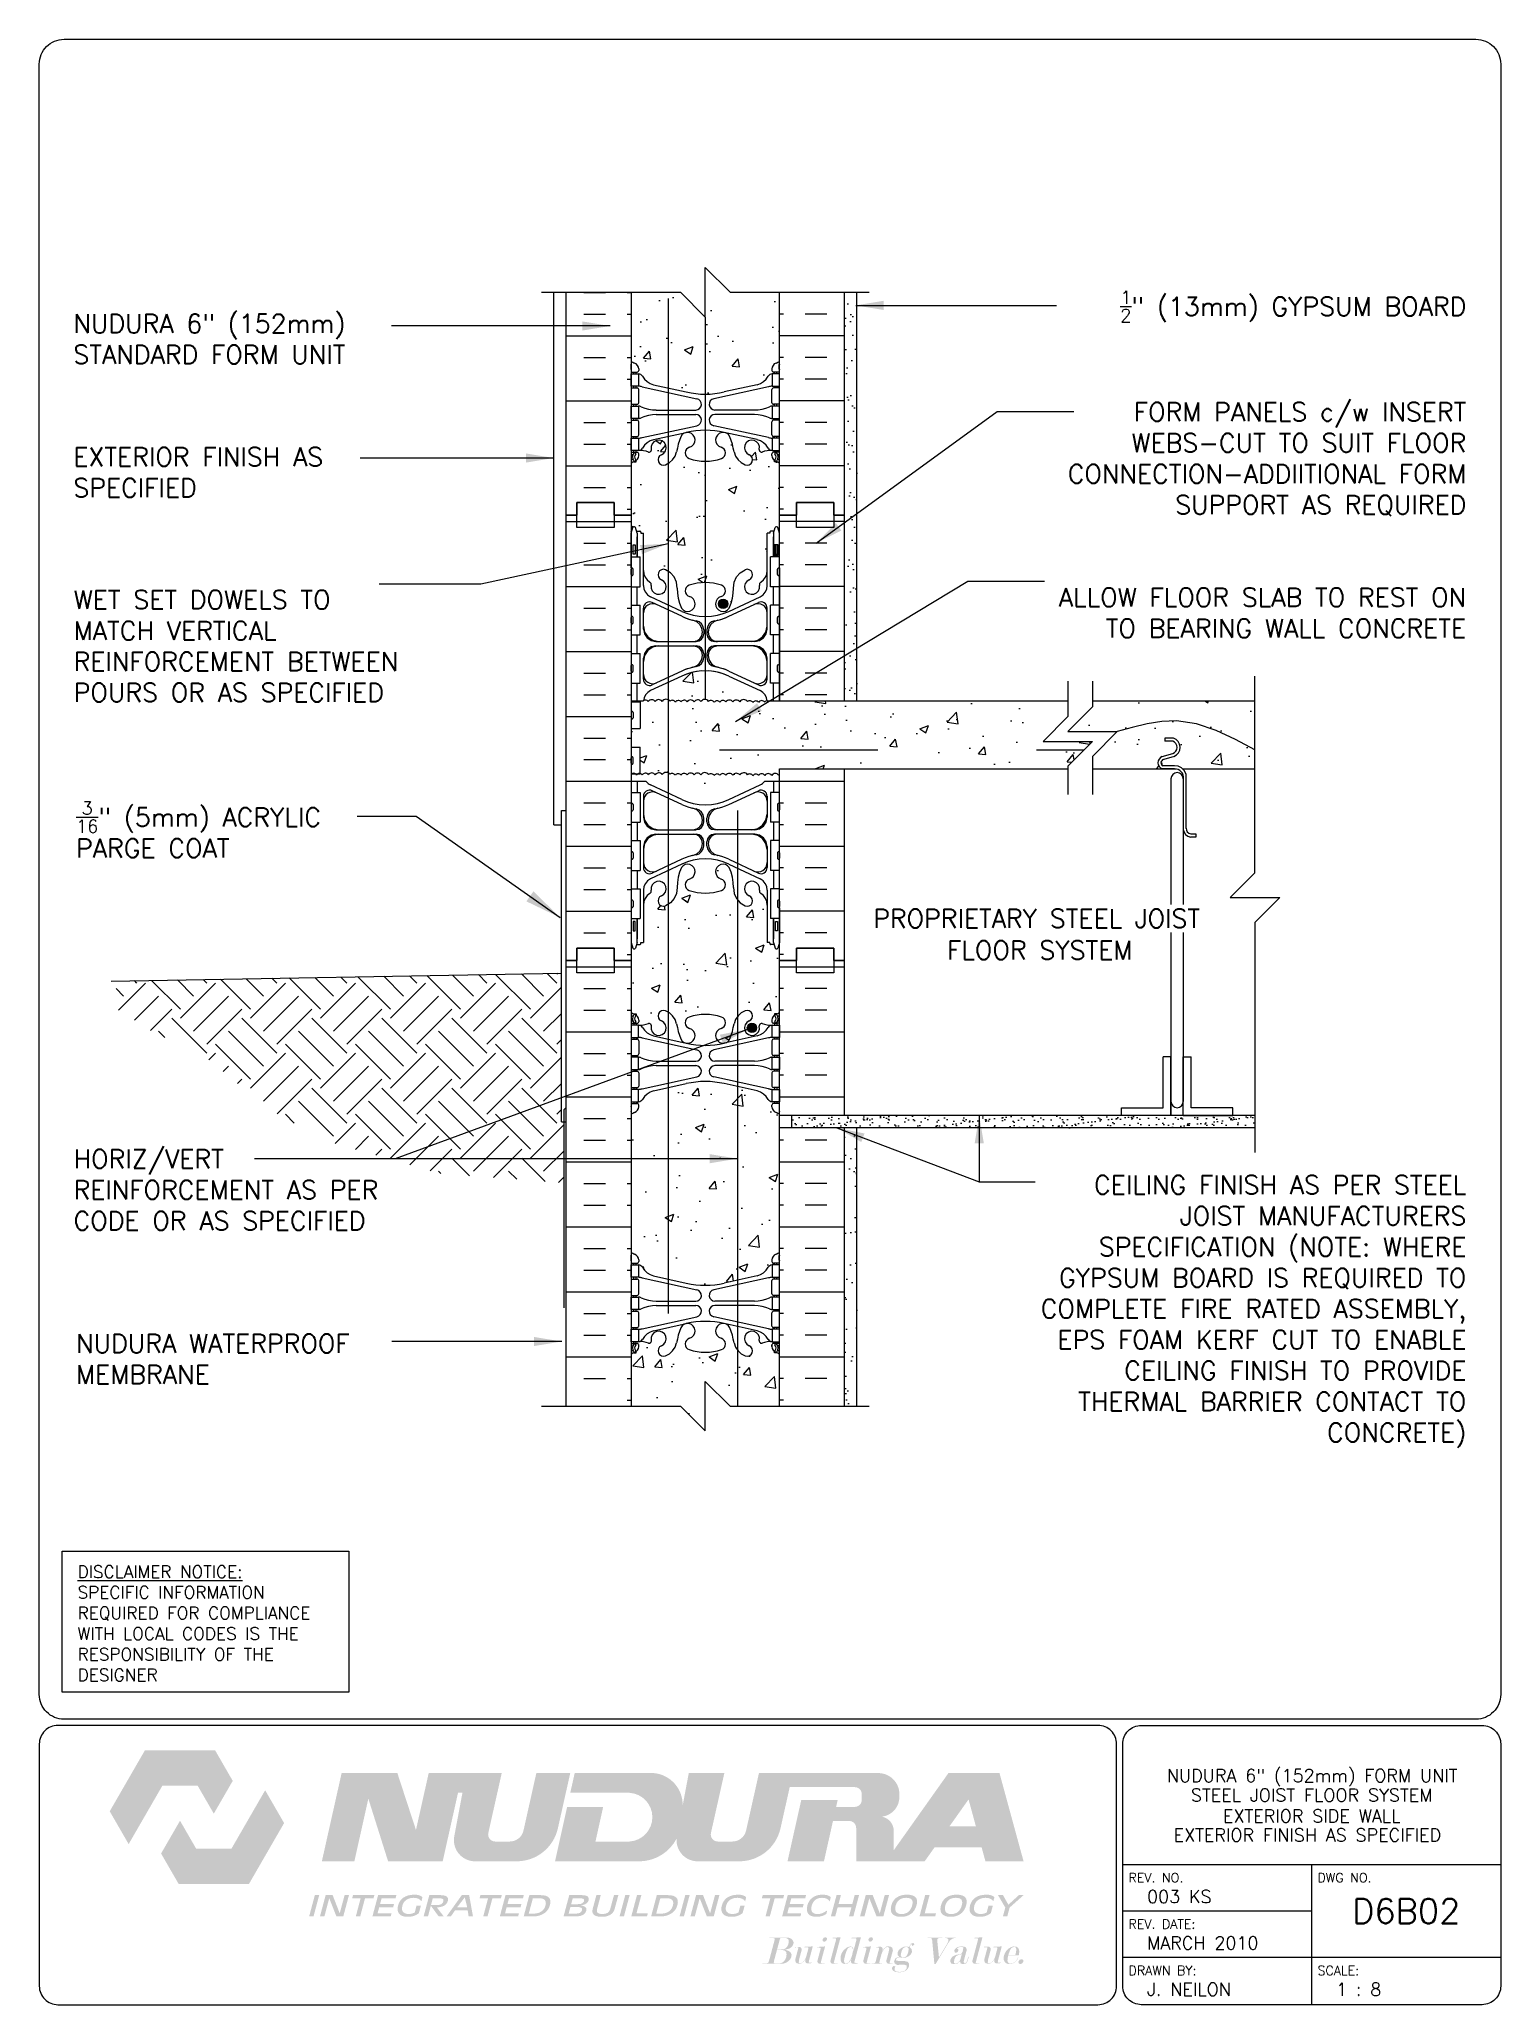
# Paper-space layout 'D6B02' of a CAD drawing. Header units: inches. Extents: x 0.42 to 7.8, y 0.49 to 10.41.
# The model-space entities are those that its viewports show. They can reach past a viewport. Long polylines and large blocks are cut down to what shows.
import ezdxf
from ezdxf.enums import TextEntityAlignment as Align

# ---------------------------------------------------------------- set-up
doc = ezdxf.new("R2010")
doc.units = ezdxf.units.IN
doc.header["$LTSCALE"] = 0.5
doc.header["$MEASUREMENT"] = 0
doc.linetypes.add('DASHED2', pattern=[0.375, 0.25, -0.125])
doc.linetypes.add('HIDDEN2', pattern=[0.1875, 0.125, -0.0625])
for name, color, linetype in [('HATCH', 12, 'Continuous'), ('line25', 2, 'Continuous'), ('LINE3', 3, 'Continuous'), ('LINE50', 5, 'Continuous'), ('LINE9', 9, 'Continuous'), ('LOGO', 7, 'Continuous'), ('TBK_LINE65', 3, 'Continuous'), ('TBK_TEXT', 4, 'Continuous'), ('TEXT', 4, 'Continuous'), ('Web_Edge', 9, 'Continuous')]:
    doc.layers.add(name, color=color, linetype=linetype)
doc.styles.add('DIM', font='romans.shx', dxfattribs={"width": 0.7})
doc.styles.add('ROMANS', font='romans.shx', dxfattribs={"height": 0.75})
doc.dimstyles.new('ext_12', dxfattribs={"dimscale": 12, "dimtxt": 0.075, "dimasz": 0.09375, "dimexe": 0.09375, "dimexo": 0.0625, "dimgap": 0.0625, "dimtad": 1, "dimdec": 1, "dimzin": 2, "dimdsep": 46, "dimlunit": 4, "dimtxsty": 'DIM', "dimcen": 0.09, "dimdle": 0.09375, "dimclrt": 4, "dimadec": 0, "dimazin": 0, "dimtfac": 1, "dimtdec": 1, "dimtmove": 2, "dimatfit": 3, "dimfxl": 1, "dimfrac": 2, "dimtolj": 1, "dimtzin": 0, "dimarcsym": 0})
doc.dimstyles.new('ext_8', dxfattribs={"dimscale": 8, "dimtxt": 0.09375, "dimasz": 0.09375, "dimexe": 0.09375, "dimexo": 0.0625, "dimgap": 0.0625, "dimtad": 1, "dimdec": 1, "dimzin": 3, "dimdsep": 46, "dimlunit": 4, "dimtxsty": 'DIM', "dimcen": 0.09, "dimdle": 0.09375, "dimclrt": 4, "dimadec": 0, "dimazin": 0, "dimtfac": 1, "dimtdec": 1, "dimtmove": 2, "dimatfit": 3, "dimfxl": 1, "dimfrac": 2, "dimtolj": 1, "dimtzin": 0, "dimarcsym": 0})
pattern_1 = [(37.5, (4.9538, -36.693), (-0.0314967, 0.963412), [0, -0.76, 0, -0.85, 0, -0.8125]), (7.5, (4.9538, -36.693), (0.8848884, 1.411073), [0, -0.41, 0, -0.685, 0, -0.2625]), (327.5, (4.3388, -36.693), (1.557071, 0.0028295), [0, -0.25, 0, -0.9, 0, -1.175]), (317.5, (4.3388, -36.693), (1.503063, 0.438838), [0, -0.125, 0, -0.59, 0, -0.675])]

psp = doc.layouts.new('D6B02')

# ---------------------------------------------------------------- texts
at = {"layer": 'TBK_TEXT', "color": 7, "style": 'ROMANS'}
for s, p in [('REV. NO.', (5.9215, 1.107)), ('DWG NO.', (6.876, 1.107)), ('REV. DATE:', (5.9215, 0.8726)), ('DRAWN BY:', (5.9215, 0.6382)), ('SCALE:', (6.876, 0.6382))]:
    psp.add_text(s, height=0.04688, dxfattribs=at).set_placement(p)
at = {"layer": 'TEXT', "insert": (0.6134, 2.7065), "char_height": 0.0625, "width": 1.41371, "attachment_point": 1, "style": 'ROMANS'}
psp.add_mtext('{\\Fromans.shx|c1;\\LDISCLAIMER NOTICE:\\l\\PSPECIFIC INFORMATION REQUIRED FOR COMPLIANCE WITH LOCAL CODES IS THE RESPONSIBILITY OF THE DESIGNER}', dxfattribs=at)

msp = doc.modelspace()

# ---------------------------------------------------------------- texts
at = {"layer": 'TEXT', "style": 'ROMANS'}
for s, p in [('PROPRIETARY STEEL JOIST', (125.22, 152.238)), (' FLOOR SYSTEM ', (127.69, 150.964))]:
    msp.add_text(s, height=0.75, dxfattribs=at).set_placement(p, align=Align.MIDDLE_LEFT)
at = {"layer": 'TEXT', "char_height": 0.75, "style": 'ROMANS'}
for s, insert, width, attachment_point in [('\\A1;{\\H0.7x;\\S1/2;}" (13mm) GYPSUM BOARD', (149.187, 176.967), 19.5775, 6), ('\\A1;NUDURA 6" (152mm) STANDARD FORM UNIT', (92.902, 175.648), 16.57727, 4), ('\\A1;FORM PANELS c/w INSERT WEBS-CUT TO SUIT FLOOR CONNECTION-ADDIITIONAL FORM SUPPORT AS REQUIRED', (149.187, 170.794), 19.5775, 6), ('\\A1;EXTERIOR FINISH AS SPECIFIED', (92.902, 170.266), 14.62371, 4), ('\\A1;WET SET DOWELS TO MATCH VERTICAL REINFORCEMENT BETWEEN POURS OR AS SPECIFIED', (92.914, 163.245), 14.25833, 4), ('ALLOW FLOOR SLAB TO REST ON TO BEARING WALL CONCRETE', (149.178, 164.588), 18.08617, 6), ('\\A1;{\\H0.7x;\\S3/16;}" (5mm) ACRYLIC PARGE COAT', (93.011, 155.833), 14.0636, 4), ('HORIZ/VERT REINFORCEMENT AS PER CODE OR AS SPECIFIED', (92.91, 141.278), 15.30561, 4), ('CEILING FINISH AS PER STEEL JOIST MANUFACTURERS SPECIFICATION (NOTE: WHERE GYPSUM BOARD IS REQUIRED TO COMPLETE FIRE RATED ASSEMBLY, EPS FOAM KERF CUT TO ENABLE CEILING FINISH TO PROVIDE THERMAL BARRIER CONTACT TO CONCRETE)', (149.187, 136.351), 19.5775, 6), ('\\A1;NUDURA WATERPROOF MEMBRANE', (93.011, 134.445), 14.3929, 4)]:
    msp.add_mtext(s, dxfattribs=dict(at, insert=insert, width=width, attachment_point=attachment_point))

# ---------------------------------------------------------------- blocks, each defined once
blk = doc.blocks.new('TITLEBLOCK-Tag')
at = {"style": 'ROMANS'}
for tag, height, p in [('TITLE_LINE_1', 0.065, (0.927, -0.1328)), ('TITLE_LINE_2', 0.065, (0.9294, -0.2258)), ('CENTRE-LINE-3', 0.065, (0.927, -0.3246)), ('TITLE_LINE_4', 0.065, (0.927, -0.4299)), ('TITLE_LINE_5', 0.065, (0.927, -0.526)), ('DWG', 0.125, (1.4043, -0.9102))]:
    blk.add_attdef(tag, text='', height=height, dxfattribs=at).set_placement(p, align=Align.MIDDLE_CENTER)
for tag, p in [('LATEST_REVISION', (0.0954, -0.8366)), ('REVISION_DATE', (0.0954, -1.071)), ('DRAWN_BY', (0.0954, -1.3053)), ('SCALE', (1.0499, -1.3053))]:
    blk.add_attdef(tag, text='', height=0.065, dxfattribs=at).set_placement(p, align=Align.MIDDLE_LEFT)
blk = doc.blocks.new('Cutline')
at = {"layer": 'LINE9'}
blk.add_lwpolyline([(-12.25, 0), (-6.625, 0), (-5.625, -1), (-5.625, 1), (-4.625, 0), (1, 0)], dxfattribs=at)

# ---------------------------------------------------------------- hatches: boundary and pattern name
at = {"layer": 'HATCH'}
h = msp.add_hatch(dxfattribs=at)
h.set_pattern_fill('AR-CONC', color=256, scale=0.5)
h.paths.add_polyline_path([(121.438, 177.54), (119.438, 177.54), (118.438, 178.54), (118.438, 176.54), (118.438, 173.423, 0.057795), (119.206, 173.512), (120.528, 173.802, 0.196323), (120.977, 174.149, -0.188973), (121.133, 174.243), (121.238, 174.243), (121.238, 174.313), (121.191, 174.313, -0.414214), (121.128, 174.376), (121.128, 174.443, -0.317837), (121.295, 174.679, 0.082415), (121.438, 174.758)])
h.paths.add_polyline_path([(118.438, 176.54), (117.438, 177.54), (115.438, 177.54), (115.438, 174.758, 0.082415), (115.582, 174.679, -0.317837), (115.748, 174.443), (115.748, 174.376, -0.414214), (115.686, 174.313), (115.638, 174.313), (115.638, 174.243), (115.743, 174.243, -0.188973), (115.899, 174.149, 0.196323), (116.348, 173.802), (117.67, 173.512, 0.057795), (118.438, 173.423)])
h.paths.add_polyline_path([(118.438, 170.714, -0.082755), (117.79, 170.822, -0.735593), (117.802, 171.28, 0.955472), (117.664, 171.874), (117.645, 171.869, 0.223253), (117.444, 171.705, 0.053157), (117.278, 171.09, -0.201719), (116.938, 170.624), (116.938, 166.278, -0.280934), (117.297, 165.589, 0.10488), (117.469, 164.778, 1.422913), (117.802, 165.245, -0.735593), (117.79, 165.703, -0.082755), (118.438, 165.811)])
h.paths.add_polyline_path([(116.938, 170.624, -0.040657), (116.83, 170.57, -1), (116.667, 170.978, 2.182095), (116.256, 171.191, -0.601435), (116.137, 171.086, 0.10046), (115.743, 171.143), (115.638, 171.143), (115.638, 171.073), (115.686, 171.073, -0.414214), (115.748, 171.011), (115.748, 170.943, -0.249069), (115.638, 170.736), (115.638, 170.695), (115.548, 170.695, 0.064398), (115.438, 170.629), (115.438, 168.54), (115.438, 167.811), (115.513, 168.041, -0.6), (115.613, 168.041), (115.662, 167.891), (115.788, 167.891, -0.414214), (115.838, 167.841), (115.838, 167.811), (115.938, 167.811), (115.938, 166.296, 0.258958), (116.197, 165.829, -0.31131), (116.254, 165.699, 2.127293), (116.667, 165.923, -1), (116.83, 166.332, -0.040657), (116.938, 166.278)])
h.paths.add_polyline_path([(121.438, 168.54), (121.438, 170.629, 0.064398), (121.328, 170.695), (121.238, 170.695), (121.238, 170.736, -0.249069), (121.128, 170.943), (121.128, 171.011, -0.414214), (121.191, 171.073), (121.238, 171.073), (121.238, 171.143), (121.133, 171.143, 0.10046), (120.74, 171.086, -0.601435), (120.62, 171.191, 2.182095), (120.21, 170.978, -1), (120.047, 170.57, -0.24438), (119.598, 171.09, 0.053157), (119.432, 171.705, 0.223253), (119.232, 171.869), (119.212, 171.874, 0.955472), (119.074, 171.28, -0.735593), (119.087, 170.822, -0.082755), (118.438, 170.714), (118.438, 165.811, -0.082755), (119.087, 165.703, -0.735593), (119.074, 165.245, 1.422913), (119.408, 164.778, 0.10488), (119.58, 165.589, -0.325306), (120.047, 166.332, -1), (120.21, 165.923, 2.127293), (120.623, 165.699, -0.31131), (120.679, 165.829, 0.258958), (120.938, 166.296), (120.938, 167.811), (121.038, 167.811), (121.038, 167.841, -0.414214), (121.088, 167.891), (121.214, 167.891), (121.263, 168.041, -0.6), (121.363, 168.041), (121.438, 167.811)])
h.paths.add_polyline_path([(119.344, 164.951, -1), (118.969, 164.951, -1)], flags=16)
h.paths.add_polyline_path([(118.438, 162.247, 0.109869), (117.485, 162.034), (116.938, 161.779), (116.938, 161.077, -0.114809), (117.004, 161.022, -0.445343), (117.227, 160.982, -0.520567), (117.454, 160.989, -0.520567), (117.703, 160.997, -0.520567), (117.983, 160.995, -0.520567), (118.262, 161.004, -0.277878), (118.438, 161.088)])
h.paths.add_polyline_path([(120.65, 161.446), (119.392, 162.034, 0.093369), (118.585, 162.242, 0.016332), (118.438, 162.247), (118.438, 161.088, -0.212019), (118.572, 161.013, -0.445343), (118.795, 160.974, -0.520567), (119.023, 160.981, -0.520567), (119.271, 160.988, -0.520567), (119.551, 160.987, -0.520567), (119.83, 160.995, -0.520567), (120.141, 161.005, -0.445343), (120.364, 160.965, -0.520567), (120.591, 160.972, -0.520567), (120.84, 160.98, -0.175549), (120.935, 161.046, 0.262337)])
h.paths.add_polyline_path([(116.938, 161.779), (116.226, 161.446, 0.261124), (115.941, 161.048, -0.37063), (116.134, 161.005, -0.520567), (116.414, 161.004, -0.520567), (116.693, 161.012, -0.382876), (116.938, 161.077)])
h.paths.add_polyline_path([(120.65, 157.633, 0.118993), (120.833, 157.78), (121.438, 157.78), (121.438, 158.073, 0.077714), (121.399, 158.029, 0.520567), (121.12, 158.021, 0.520567), (120.84, 158.023, 0.520567), (120.591, 158.015, 0.520567), (120.364, 158.008, 0.445343), (120.141, 158.047, 0.520567), (119.83, 158.038, 0.520567), (119.551, 158.029, 0.520567), (119.271, 158.031, 0.520567), (119.023, 158.024, 0.520567), (118.795, 158.017, 0.445343), (118.572, 158.056, 0.520567), (118.262, 158.046, 0.520567), (117.983, 158.038, 0.520567), (117.703, 158.04, 0.520567), (117.454, 158.032, 0.520567), (117.227, 158.025, 0.445343), (117.004, 158.064, 0.114809), (116.938, 158.12), (116.938, 157.3), (117.485, 157.045, 0.109869), (118.438, 156.833, 0.109869), (119.392, 157.045)])
h.paths.add_polyline_path([(116.938, 158.12, 0.382876), (116.693, 158.055, 0.520567), (116.414, 158.046, 0.520567), (116.134, 158.048, 0.520567), (115.886, 158.041, 0.182404), (115.803, 158.093), (115.803, 158.085), (115.719, 158.085, 0.145019), (115.658, 158.034, 0.122352), (115.606, 158.085), (115.453, 158.085, 0.028683), (115.438, 158.075), (115.438, 157.78), (116.043, 157.78, 0.118993), (116.226, 157.633), (116.938, 157.3)])
h.paths.add_polyline_path([(119.738, 152.978, -0.186086), (119.58, 153.49, 0.10488), (119.408, 154.302, 1.422913), (119.074, 153.834, -0.735593), (119.087, 153.376, -0.082755), (118.438, 153.268, -0.082755), (117.79, 153.376, -0.735593), (117.802, 153.834, 1.422913), (117.469, 154.302, 0.10488), (117.297, 153.49, -0.280934), (116.938, 152.801), (116.938, 148.456, -0.201719), (117.278, 147.989, 0.053157), (117.444, 147.375, 0.223253), (117.645, 147.21), (117.664, 147.205, 0.955472), (117.802, 147.799, -0.735593), (117.79, 148.257, -0.082755), (118.438, 148.365, -0.082755), (119.087, 148.257, -0.735593), (119.074, 147.799, 0.955472), (119.212, 147.205), (119.232, 147.21, 0.223253), (119.432, 147.375, 0.053157), (119.598, 147.989, -0.10959), (119.738, 148.279)])
h.paths.add_polyline_path([(121.214, 151.188), (121.088, 151.188, -0.414214), (121.038, 151.238), (121.038, 151.268), (120.938, 151.268), (120.938, 152.784, 0.258958), (120.679, 153.25, -0.31131), (120.623, 153.381, 2.127293), (120.21, 153.156, -1), (120.047, 152.748, -0.131273), (119.738, 152.978), (119.738, 148.279, -0.131273), (120.047, 148.509, -1), (120.21, 148.101, 2.182095), (120.62, 147.888, -0.601435), (120.74, 147.993, 0.10046), (121.133, 147.936), (121.238, 147.936), (121.238, 148.006), (121.191, 148.006, -0.414214), (121.128, 148.068), (121.128, 148.136, -0.249069), (121.238, 148.343), (121.238, 148.385), (121.328, 148.385, 0.064398), (121.438, 148.451), (121.438, 150.54), (121.438, 151.268), (121.363, 151.038, -0.6), (121.263, 151.038)])
h.paths.add_polyline_path([(120.511, 147.818, -1), (120.136, 147.818, -1)], flags=16)
h.paths.add_polyline_path([(116.938, 152.801, -0.040657), (116.83, 152.748, -1), (116.667, 153.156, 2.127293), (116.254, 153.381, -0.31131), (116.197, 153.25, 0.258958), (115.938, 152.784), (115.938, 151.268), (115.838, 151.268), (115.838, 151.238, -0.414214), (115.788, 151.188), (115.662, 151.188), (115.613, 151.038, -0.6), (115.513, 151.038), (115.438, 151.268), (115.438, 150.54), (115.438, 148.451, 0.064398), (115.548, 148.385), (115.638, 148.385), (115.638, 148.343, -0.249069), (115.748, 148.136), (115.748, 148.068, -0.414214), (115.686, 148.006), (115.638, 148.006), (115.638, 147.936), (115.743, 147.936, 0.10046), (116.137, 147.993, -0.601435), (116.256, 147.888, 2.182095), (116.667, 148.101, -1), (116.83, 148.509, -0.040657), (116.938, 148.456)])
h.paths.add_polyline_path([(119.738, 145.45), (119.206, 145.567, 0.057795), (118.438, 145.656, 0.057795), (117.67, 145.567), (116.938, 145.407), (116.938, 137.673), (117.67, 137.512, 0.057795), (118.438, 137.423, 0.057795), (119.206, 137.512), (119.738, 137.629)])
h.paths.add_polyline_path([(121.438, 144.321, 0.082415), (121.295, 144.4, -0.317837), (121.128, 144.636), (121.128, 144.703, -0.414214), (121.191, 144.766), (121.238, 144.766), (121.238, 144.836), (121.133, 144.836, -0.188973), (120.977, 144.931, 0.196323), (120.528, 145.277), (119.738, 145.45), (119.738, 137.629), (120.528, 137.802, 0.196323), (120.977, 138.149, -0.188973), (121.133, 138.243), (121.238, 138.243), (121.238, 138.313), (121.191, 138.313, -0.414214), (121.128, 138.376), (121.128, 138.443, -0.317837), (121.295, 138.679, 0.082415), (121.438, 138.758)])
h.paths.add_polyline_path([(116.938, 145.407), (116.348, 145.277, 0.196323), (115.899, 144.931, -0.188973), (115.743, 144.836), (115.638, 144.836), (115.638, 144.766), (115.686, 144.766, -0.414214), (115.748, 144.703), (115.748, 144.636, -0.317837), (115.582, 144.4, 0.082415), (115.438, 144.321), (115.438, 138.758, 0.082415), (115.582, 138.679, -0.317837), (115.748, 138.443), (115.748, 138.376, -0.414214), (115.686, 138.313), (115.638, 138.313), (115.638, 138.243), (115.743, 138.243, -0.188973), (115.899, 138.149, 0.196323), (116.348, 137.802), (116.938, 137.673)])
h.paths.add_polyline_path([(119.738, 134.8, -0.10959), (119.598, 135.09, 0.053157), (119.432, 135.705, 0.223253), (119.232, 135.869), (119.212, 135.874, 0.955472), (119.074, 135.28, -0.735593), (119.087, 134.822, -0.082755), (118.438, 134.714, -0.082755), (117.79, 134.822, -0.735593), (117.802, 135.28, 0.955472), (117.664, 135.874), (117.645, 135.869, 0.223253), (117.444, 135.705, 0.053157), (117.278, 135.09, -0.24438), (116.83, 134.57, -1), (116.667, 134.978, 2.182095), (116.256, 135.191, -0.601435), (116.137, 135.086, 0.10046), (115.743, 135.143), (115.638, 135.143), (115.638, 135.073), (115.686, 135.073, -0.414214), (115.748, 135.011), (115.748, 134.943, -0.249069), (115.638, 134.736), (115.638, 134.695), (115.548, 134.695, 0.064398), (115.438, 134.629), (115.438, 132.54), (117.438, 132.54), (118.438, 131.54), (118.438, 133.54), (119.438, 132.54), (119.738, 132.54)])
h.paths.add_polyline_path([(121.438, 134.629, 0.064398), (121.328, 134.695), (121.238, 134.695), (121.238, 134.736, -0.249069), (121.128, 134.943), (121.128, 135.011, -0.414214), (121.191, 135.073), (121.238, 135.073), (121.238, 135.143), (121.133, 135.143, 0.10046), (120.74, 135.086, -0.601435), (120.62, 135.191, 2.182095), (120.21, 134.978, -1), (120.047, 134.57, -0.131273), (119.738, 134.8), (119.738, 132.54), (121.438, 132.54)])
h = msp.add_hatch(dxfattribs=at)
h.set_pattern_fill('AR-SAND', color=256, scale=0.5, style=0)
h.set_pattern_definition(pattern_1)
h.paths.add_polyline_path([(124.063, 161.03), (124.563, 161.03), (124.563, 163.736), (124.063, 163.489)])
h.paths.add_polyline_path([(124.563, 168.177), (124.063, 167.93), (124.063, 163.489), (124.563, 163.736)])
h.paths.add_polyline_path([(124.563, 169.841), (124.063, 169.841), (124.063, 168.54), (124.063, 167.93), (124.563, 168.177)])
h.paths.add_polyline_path([(124.563, 177.54), (124.063, 177.54), (124.063, 169.841), (124.563, 169.841)])
h = msp.add_hatch(dxfattribs=at)
h.set_pattern_fill('INSUL', color=256, scale=7, style=0)
h.set_pattern_definition([(0, (-2810.7233, -246.47), (0, 2.625), []), (0, (-2810.7233, -245.595), (0, 2.625), [0.875, -0.875]), (0, (-2810.7233, -244.72), (0, 2.625), [0.875, -0.875])])
h.paths.add_polyline_path([(112.813, 150.54), (113.251, 150.54), (113.251, 151.04), (114.751, 151.04), (114.751, 150.54), (115.438, 150.54), (115.438, 168.54), (114.751, 168.54), (114.751, 169.04), (113.251, 169.04), (113.251, 168.54), (112.813, 168.54)])
h = msp.add_hatch(dxfattribs=at)
h.set_pattern_fill('AR-CONC', color=256, scale=0.5)
h.paths.add_polyline_path([(116.938, 161.077, 0.382876), (116.693, 161.012, 0.520567), (116.414, 161.004, 0.520567), (116.134, 161.005, 0.37063), (115.941, 161.048, 0.009198), (115.94, 161.03), (115.438, 161.03), (115.438, 160.995), (115.803, 160.995), (115.803, 159.915), (115.438, 159.915), (115.438, 159.165), (115.803, 159.165), (115.803, 158.093, -0.182404), (115.886, 158.041, -0.520567), (116.134, 158.048, -0.520567), (116.414, 158.046, -0.520567), (116.693, 158.055, -0.382876), (116.938, 158.12)])
h.paths.add_polyline_path([(140.646, 161.03), (134.086, 161.03), (134.086, 160.791), (133.086, 159.791), (135.086, 159.791), (134.086, 158.791), (134.086, 158.28), (134.484, 158.28), (136.895, 158.28, -0.679626), (136.895, 158.78), (137.329, 158.902, 0.684458), (137.329, 159.402), (137.006, 159.402), (137.006, 159.527), (137.35, 159.527, -0.714868), (137.368, 158.784), (136.936, 158.662, 0.616244), (136.923, 158.405), (137.391, 158.405, -0.207325), (137.737, 158.28), (140.646, 158.28)])
h = msp.add_hatch(dxfattribs=at)
h.set_pattern_fill('AR-CONC', color=256, scale=0.5)
h.paths.add_polyline_path([(133.086, 160.396), (133.086, 161.03), (121.438, 161.03), (120.937, 161.03, 0.008063), (120.935, 161.046, 0.175549), (120.84, 160.98, 0.520567), (120.591, 160.972, 0.520567), (120.364, 160.965, 0.445343), (120.141, 161.005, 0.520567), (119.83, 160.995, 0.520567), (119.551, 160.987, 0.520567), (119.271, 160.988, 0.520567), (119.023, 160.981, 0.520567), (118.795, 160.974, 0.445343), (118.572, 161.013, 0.520567), (118.262, 161.004, 0.520567), (117.983, 160.995, 0.520567), (117.703, 160.997, 0.520567), (117.454, 160.989, 0.520567), (117.227, 160.982, 0.445343), (117.004, 161.022, 0.114809), (116.938, 161.077), (116.938, 158.12, -0.114809), (117.004, 158.064, -0.445343), (117.227, 158.025, -0.520567), (117.454, 158.032, -0.520567), (117.703, 158.04, -0.520567), (117.983, 158.038, -0.520567), (118.262, 158.046, -0.520567), (118.572, 158.056, -0.445343), (118.795, 158.017, -0.520567), (119.023, 158.024, -0.520567), (119.271, 158.031, -0.520567), (119.551, 158.029, -0.520567), (119.83, 158.038, -0.520567), (120.141, 158.047, -0.445343), (120.364, 158.008, -0.520567), (120.591, 158.015, -0.520567), (120.84, 158.023, -0.520567), (121.12, 158.021, -0.520567), (121.399, 158.029, -0.077714), (121.438, 158.073), (121.438, 158.28), (133.086, 158.28), (133.086, 158.396), (134.086, 159.396), (132.086, 159.396)])
h = msp.add_hatch(dxfattribs=at)
h.set_pattern_fill('INSUL', color=256, scale=7, style=0)
h.set_pattern_definition([(0, (-2810.7233, -264.47), (0, 2.625), []), (0, (-2810.7233, -263.595), (0, 2.625), [0.875, -0.875]), (0, (-2810.7233, -262.72), (0, 2.625), [0.875, -0.875])])
h.paths.add_polyline_path([(112.813, 132.54), (113.251, 132.54), (113.251, 133.04), (114.751, 133.04), (114.751, 132.54), (115.438, 132.54), (115.438, 150.54), (114.751, 150.54), (114.751, 151.04), (113.251, 151.04), (113.251, 150.54), (112.813, 150.54)])
h = msp.add_hatch(dxfattribs=at)
h.set_pattern_fill('INSUL', color=256, scale=7, style=0)
h.set_pattern_definition([(180, (3047.5998, -264.47), (0, 2.625), []), (180, (3047.5998, -263.595), (0, 2.625), [0.875, -0.875]), (180, (3047.5998, -262.72), (0, 2.625), [0.875, -0.875])])
h.paths.add_polyline_path([(121.438, 144.28), (124.063, 144.28), (124.063, 150.54), (123.626, 150.54), (123.626, 151.04), (122.126, 151.04), (122.126, 150.54), (121.438, 150.54)])
h.paths.add_polyline_path([(124.063, 143.78), (121.438, 143.78), (121.438, 132.54), (122.126, 132.54), (122.126, 133.04), (123.626, 133.04), (123.626, 132.54), (124.063, 132.54)])
h = msp.add_hatch(dxfattribs=at)
h.set_pattern_fill('EARTH', color=256, scale=8, angle=45, style=0)
h.set_pattern_definition([(45, (4.9538, -36.693), (2e-16, 2.828427), [2, -2]), (45, (4.4235, -36.1627), (2e-16, 2.828427), [2, -2]), (45, (3.8932, -35.6324), (2e-16, 2.828427), [2, -2]), (135, (3.8932, -35.2788), (-2.828427, 4e-16), [2, -2]), (135, (4.4235, -34.7485), (-2.828427, 4e-16), [2, -2]), (135, (4.9538, -34.2182), (-2.828427, 4e-16), [2, -2])])
h.paths.add_polyline_path([(112.719, 141.559), (112.719, 144.03), (112.626, 144.03), (112.626, 150.03), (94.629, 149.716), (94.629, 148.607), (96.062, 147.681), (98.11, 146.747), (100.826, 144.523), (103.186, 143.233), (107.682, 141.943)])
h = msp.add_hatch(dxfattribs=at)
h.set_pattern_fill('AR-SAND', color=256, scale=0.25, style=0)
h.set_pattern_definition([(37.5, (59.6163, 50.72317), (-0.0157483, 0.481706), [0, -0.38, 0, -0.425, 0, -0.40625]), (7.5, (59.6163, 50.72317), (0.4424442, 0.7055365), [0, -0.205, 0, -0.3425, 0, -0.13125]), (327.5, (59.3088, 50.72317), (0.7785355, 0.0014148), [0, -0.125, 0, -0.45, 0, -0.5875]), (317.5, (59.3088, 50.7232), (0.7515317, 0.219419), [0, -0.0625, 0, -0.295, 0, -0.3375])])
h.paths.add_polyline_path([(140.646, 143.78), (140.646, 144.28), (121.938, 144.28), (121.938, 143.78)])
h = msp.add_hatch(dxfattribs=at)
h.set_pattern_fill('AR-SAND', color=256, scale=0.5, style=0)
h.set_pattern_definition(pattern_1)
h.paths.add_polyline_path([(124.563, 143.78), (124.063, 143.78), (124.063, 140.85), (124.563, 139.901)])
h.paths.add_polyline_path([(124.563, 139.901), (124.063, 140.85), (124.063, 132.54), (124.563, 132.54)])
at = {"layer": 'LINE3'}
for points in [[(118.969, 164.951, 1), (119.344, 164.951, 1)], [(120.136, 147.818, 1), (120.511, 147.818, 1)]]:
    msp.add_hatch(color=256, dxfattribs=at).paths.add_polyline_path(points)

# ---------------------------------------------------------------- linework, layer by layer
at = {"layer": 'HATCH'}
for p, q in [((113.527, 177.53), (114.402, 177.53)), ((115.277, 177.53), (115.438, 177.53)), ((123.35, 177.53), (122.475, 177.53)), ((113.527, 176.655), (114.402, 176.655)), ((115.277, 176.655), (115.438, 176.655)), ((121.6, 176.655), (121.438, 176.655)), ((123.35, 176.655), (122.475, 176.655)), ((112.813, 175.78), (115.438, 175.78)), ((124.063, 175.78), (121.438, 175.78)), ((113.527, 174.905), (114.402, 174.905)), ((115.277, 174.905), (115.438, 174.905)), ((121.6, 174.905), (121.438, 174.905)), ((123.35, 174.905), (122.475, 174.905)), ((113.527, 174.03), (114.402, 174.03)), ((115.277, 174.03), (115.438, 174.03)), ((121.6, 174.03), (121.438, 174.03)), ((123.35, 174.03), (122.475, 174.03)), ((112.813, 173.155), (115.438, 173.155)), ((124.063, 173.155), (121.438, 173.155)), ((113.527, 172.28), (114.402, 172.28)), ((115.277, 172.28), (115.438, 172.28)), ((121.6, 172.28), (121.438, 172.28)), ((123.35, 172.28), (122.475, 172.28)), ((113.527, 171.405), (114.402, 171.405)), ((115.277, 171.405), (115.438, 171.405)), ((121.6, 171.405), (121.438, 171.405)), ((123.35, 171.405), (122.475, 171.405)), ((112.813, 170.53), (115.438, 170.53)), ((124.063, 170.53), (121.438, 170.53)), ((113.527, 169.655), (114.402, 169.655)), ((115.277, 169.655), (115.438, 169.655)), ((121.6, 169.655), (121.438, 169.655)), ((123.35, 169.655), (122.475, 169.655)), ((115.277, 168.78), (115.438, 168.78)), ((121.6, 168.78), (121.438, 168.78)), ((124.063, 168.28), (121.438, 168.28)), ((121.6, 167.405), (121.438, 167.405)), ((123.35, 167.405), (122.475, 167.405)), ((121.044, 166.488), (121.044, 166.488)), ((121.6, 166.53), (121.438, 166.53)), ((123.35, 166.53), (122.475, 166.53)), ((124.063, 165.655), (121.438, 165.655)), ((121.6, 164.78), (121.438, 164.78)), ((123.35, 164.78), (122.475, 164.78)), ((121.6, 163.905), (121.438, 163.905)), ((123.35, 163.905), (122.475, 163.905)), ((124.063, 163.03), (121.438, 163.03)), ((121.6, 162.155), (121.438, 162.155)), ((123.35, 162.155), (122.475, 162.155)), ((121.6, 161.28), (121.438, 161.28)), ((123.35, 161.28), (122.475, 161.28)), ((116.774, 158.12), (116.774, 158.12)), ((133.096, 158.158), (133.096, 158.158)), ((120.498, 157.335), (120.498, 157.335)), ((124.063, 157.78), (121.438, 157.78)), ((121.6, 156.905), (121.438, 156.905)), ((123.35, 156.905), (122.475, 156.905)), ((121.6, 156.03), (121.438, 156.03)), ((123.35, 156.03), (122.475, 156.03)), ((124.063, 155.155), (121.438, 155.155)), ((121.6, 154.28), (121.438, 154.28)), ((123.35, 154.28), (122.475, 154.28)), ((121.6, 153.405), (121.438, 153.405)), ((123.35, 153.405), (122.475, 153.405)), ((124.063, 152.53), (121.438, 152.53)), ((121.6, 151.655), (121.438, 151.655)), ((123.35, 151.655), (122.475, 151.655)), ((121.6, 150.78), (121.438, 150.78))]:
    msp.add_line(p, q, dxfattribs=at)
for points in [[(117.004, 161.022, 0.520567), (116.693, 161.012, 0.520567), (116.414, 161.004, 0.520567), (116.134, 161.005, 0.37063), (115.941, 161.048, 0.37063)], [(118.572, 161.013, 0.520567), (118.262, 161.004, 0.520567), (117.983, 160.995, 0.520567), (117.703, 160.997, 0.520567), (117.454, 160.989, 0.520567), (117.227, 160.982, 0.445343), (117.004, 161.022, 0.445343)], [(120.141, 161.005, 0.520567), (119.83, 160.995, 0.520567), (119.551, 160.987, 0.520567), (119.271, 160.988, 0.520567), (119.023, 160.981, 0.520567), (118.795, 160.974, 0.445343), (118.572, 161.013, 0.445343)], [(120.935, 161.046, 0.175549), (120.84, 160.98, 0.520567), (120.591, 160.972, 0.520567), (120.364, 160.965, 0.445343), (120.141, 161.005)], [(117.004, 158.064, 0.520567), (116.693, 158.055, 0.520567), (116.414, 158.046, 0.520567), (116.134, 158.048, 0.520567), (115.886, 158.041, 0.520567), (115.658, 158.034, 0.445343), (115.435, 158.073, 0.445343)], [(118.572, 158.056, 0.520567), (118.262, 158.046, 0.520567), (117.983, 158.038, 0.520567), (117.703, 158.04, 0.520567), (117.454, 158.032, 0.520567), (117.227, 158.025, 0.445343), (117.004, 158.064, 0.445343)], [(120.141, 158.047, 0.520567), (119.83, 158.038, 0.520567), (119.551, 158.029, 0.520567), (119.271, 158.031, 0.520567), (119.023, 158.024, 0.520567), (118.795, 158.017, 0.445343), (118.572, 158.056, 0.445343)], [(121.438, 158.073, 0.077714), (121.399, 158.029, 0.520567), (121.12, 158.021, 0.520567), (120.84, 158.023, 0.520567), (120.591, 158.015, 0.520567), (120.364, 158.008, 0.445343), (120.141, 158.047)]]:
    msp.add_lwpolyline(points, format="xyb", dxfattribs=at)
at = {"layer": 'line25'}
for p, q in [((115.438, 177.54), (115.438, 168.54)), ((121.438, 168.54), (121.438, 177.54)), ((115.438, 168.54), (115.438, 150.54)), ((121.438, 161.03), (121.438, 168.54)), ((115.438, 166.845), (115.803, 166.845)), ((115.803, 165.645), (115.803, 166.845)), ((121.438, 166.845), (121.073, 166.845)), ((121.073, 165.645), (121.073, 166.845)), ((115.438, 165.645), (115.803, 165.645)), ((121.438, 165.645), (121.073, 165.645)), ((115.438, 164.895), (115.803, 164.895)), ((115.803, 163.695), (115.803, 164.895)), ((121.073, 163.695), (121.073, 164.895)), ((121.438, 164.895), (121.073, 164.895)), ((115.438, 163.695), (115.803, 163.695)), ((121.438, 163.695), (121.073, 163.695)), ((115.438, 162.945), (115.803, 162.945)), ((115.803, 161.745), (115.803, 162.945)), ((121.438, 162.945), (121.073, 162.945)), ((121.073, 161.745), (121.073, 162.945)), ((115.438, 161.745), (115.803, 161.745)), ((121.438, 161.745), (121.073, 161.745)), ((115.438, 160.995), (115.803, 160.995)), ((115.803, 160.995), (115.803, 159.915)), ((121.438, 161.03), (133.086, 161.03)), ((134.086, 161.03), (140.646, 161.03)), ((134.086, 161.03), (134.484, 161.03)), ((115.438, 159.915), (115.803, 159.915)), ((115.438, 159.165), (115.803, 159.165)), ((115.803, 158.085), (115.803, 159.165)), ((136.895, 158.78), (137.329, 158.902)), ((137.35, 159.527), (137.006, 159.527)), ((137.006, 159.527), (137.006, 159.402)), ((137.329, 159.402), (137.006, 159.402)), ((115.438, 158.085), (115.803, 158.085)), ((121.438, 157.78), (121.438, 158.28)), ((121.438, 158.28), (133.086, 158.28)), ((134.086, 158.28), (134.484, 158.28)), ((134.09, 158.28), (137.444, 158.28)), ((137.395, 158.28), (136.895, 158.28)), ((137.395, 158.405), (136.923, 158.405)), ((136.929, 158.66), (137.362, 158.782)), ((137.737, 158.28), (140.646, 158.28)), ((137.863, 155.87), (137.863, 158.077)), ((115.438, 157.335), (115.803, 157.335)), ((115.803, 157.335), (115.803, 156.135)), ((121.438, 157.335), (121.073, 157.335)), ((121.073, 157.335), (121.073, 156.135)), ((137.252, 157.885), (137.252, 152.801)), ((137.752, 157.885), (137.752, 152.801)), ((115.438, 156.135), (115.803, 156.135)), ((121.438, 156.135), (121.073, 156.135)), ((138.054, 155.654), (138.258, 155.654)), ((138.258, 155.654), (138.258, 155.529)), ((115.438, 155.385), (115.803, 155.385)), ((115.803, 155.385), (115.803, 154.185)), ((121.073, 155.385), (121.073, 154.185)), ((121.438, 155.385), (121.073, 155.385)), ((121.438, 150.54), (121.438, 155.495)), ((138.258, 155.529), (138.044, 155.529)), ((115.438, 154.185), (115.803, 154.185)), ((121.438, 154.185), (121.073, 154.185)), ((115.438, 153.435), (115.803, 153.435)), ((115.803, 153.435), (115.803, 152.235)), ((121.438, 153.435), (121.073, 153.435)), ((121.073, 153.435), (121.073, 152.235)), ((115.438, 152.235), (115.803, 152.235)), ((121.438, 152.235), (121.073, 152.235)), ((137.252, 151.676), (137.252, 144.843)), ((137.752, 151.676), (137.752, 144.843)), ((115.438, 150.54), (115.438, 132.54)), ((121.438, 132.54), (121.438, 150.54)), ((137.252, 146.655), (136.94, 146.655)), ((136.94, 144.593), (136.94, 146.655)), ((137.252, 146.655), (137.252, 144.28)), ((137.252, 144.28), (137.252, 146.655)), ((137.752, 146.655), (138.065, 146.655)), ((137.752, 144.28), (137.752, 146.655)), ((138.065, 144.593), (138.065, 146.655)), ((135.252, 144.28), (135.252, 144.593)), ((135.252, 144.593), (136.94, 144.593)), ((139.752, 144.593), (138.065, 144.593)), ((139.752, 144.28), (139.752, 144.593)), ((121.938, 143.78), (121.938, 144.28)), ((137.252, 144.28), (135.252, 144.28)), ((137.752, 144.28), (139.752, 144.28))]:
    msp.add_line(p, q, dxfattribs=at)
for centre, radius, start, end in [((137.231, 159.152), 0.268, 291.21998, 68.78002), ((137.231, 159.152), 0.393, 291.21998, 72.50691), ((136.994, 158.53), 0.269, 111.59793, 248.40207), ((136.994, 158.53), 0.144, 111.59793, 240.31853), ((137.502, 157.883), 0.25, 0.44662, 179.55338), ((137.42, 157.943), 0.463, 16.75744, 94.17357), ((137.42, 157.943), 0.338, 350.13198, 94.17357), ((138.099, 155.873), 0.348, 185.2582, 260.88594), ((138.094, 155.882), 0.231, 177.12211, 260.19191), ((137.502, 144.845), 0.25, 180.44662, 359.55338)]:
    msp.add_arc(centre, radius, start, end, dxfattribs=at)
at = {"layer": 'LINE3'}
for p, q in [((116.938, 177.29), (116.938, 136.28)), ((118.438, 176.54), (118.438, 161.088)), ((119.738, 156.6), (119.738, 132.54))]:
    msp.add_line(p, q, dxfattribs=at)
for centre in [(119.157, 164.951), (120.323, 147.818)]:
    msp.add_circle(centre, 0.188, dxfattribs=at)
at = {"layer": 'LINE50'}
for p, q in [((112.813, 168.54), (112.813, 177.54)), ((124.063, 168.54), (124.063, 177.54)), ((112.813, 150.54), (112.813, 168.54)), ((124.063, 161.03), (124.063, 168.54)), ((124.063, 150.54), (124.063, 158.28)), ((112.813, 132.54), (112.813, 150.54)), ((124.063, 144.28), (124.063, 150.54)), ((94.431, 149.712), (112.626, 150.03)), ((124.063, 132.54), (124.063, 143.78))]:
    msp.add_line(p, q, dxfattribs=at)
for points in [[(112.813, 168.54), (113.251, 168.54), (113.251, 169.04), (114.751, 169.04), (114.751, 168.54), (115.438, 168.54)], [(115.438, 168.54), (114.751, 168.54), (114.751, 169.04), (113.251, 169.04), (113.251, 168.54), (112.813, 168.54)], [(124.063, 168.54), (123.626, 168.54), (123.626, 169.04), (122.126, 169.04), (122.126, 168.54), (121.438, 168.54)], [(121.438, 168.54), (122.126, 168.54), (122.126, 169.04), (123.626, 169.04), (123.626, 168.54), (124.063, 168.54)], [(112.813, 150.54), (113.251, 150.54), (113.251, 151.04), (114.751, 151.04), (114.751, 150.54), (115.438, 150.54)], [(115.438, 150.54), (114.751, 150.54), (114.751, 151.04), (113.251, 151.04), (113.251, 150.54), (112.813, 150.54)], [(124.063, 150.54), (123.626, 150.54), (123.626, 151.04), (122.126, 151.04), (122.126, 150.54), (121.438, 150.54)], [(121.438, 150.54), (122.126, 150.54), (122.126, 151.04), (123.626, 151.04), (123.626, 150.54), (124.063, 150.54)]]:
    msp.add_lwpolyline(points, dxfattribs=at)
at = {"layer": 'LINE9'}
for p, q in [((112.313, 156.03), (112.313, 177.54)), ((124.563, 161.03), (124.563, 177.54)), ((115.438, 167.811), (115.513, 168.041)), ((115.688, 167.811), (115.613, 168.041)), ((115.662, 167.891), (115.788, 167.891)), ((115.688, 167.811), (115.688, 166.845)), ((115.838, 167.841), (115.838, 167.811)), ((115.838, 167.841), (115.838, 167.841)), ((115.838, 167.811), (115.938, 167.811)), ((115.938, 165.689), (115.938, 167.811)), ((121.038, 167.811), (120.938, 167.811)), ((120.938, 165.689), (120.938, 167.811)), ((121.038, 167.841), (121.038, 167.811)), ((121.038, 167.841), (121.038, 167.841)), ((121.214, 167.891), (121.088, 167.891)), ((121.188, 167.811), (121.263, 168.041)), ((121.188, 167.811), (121.188, 166.845)), ((121.438, 167.811), (121.363, 168.041)), ((115.438, 166.135), (115.438, 166.355)), ((115.438, 166.3), (115.438, 166.3)), ((115.438, 166.19), (115.438, 166.19)), ((115.478, 166.395), (115.478, 166.395)), ((115.478, 166.095), (115.478, 166.095)), ((115.518, 166.135), (115.518, 166.355)), ((121.358, 166.135), (121.358, 166.355)), ((121.398, 166.395), (121.398, 166.395)), ((121.398, 166.095), (121.398, 166.095)), ((121.438, 166.135), (121.438, 166.355)), ((121.438, 166.3), (121.438, 166.3)), ((121.438, 166.19), (121.438, 166.19)), ((117.485, 164.647), (116.226, 165.236)), ((117.485, 164.647), (116.226, 165.236)), ((119.392, 164.647), (120.65, 165.236)), ((119.392, 164.647), (120.65, 165.236)), ((115.438, 164.185), (115.438, 164.405)), ((115.478, 164.445), (115.478, 164.445)), ((115.518, 164.185), (115.518, 164.405)), ((115.938, 163.931), (115.938, 164.779)), ((117.485, 164.448), (116.294, 165.006)), ((117.485, 164.448), (116.294, 165.006)), ((119.392, 164.448), (120.582, 165.006)), ((119.392, 164.448), (120.582, 165.006)), ((120.938, 163.931), (120.938, 164.779)), ((121.358, 164.185), (121.358, 164.405)), ((121.398, 164.445), (121.398, 164.445)), ((121.438, 164.185), (121.438, 164.405)), ((115.438, 164.35), (115.438, 164.35)), ((115.438, 164.24), (115.438, 164.24)), ((115.478, 164.145), (115.478, 164.145)), ((118.323, 163.806), (118.323, 163.806)), ((118.378, 163.898), (118.378, 163.743)), ((118.498, 163.898), (118.498, 163.743)), ((118.553, 163.806), (118.553, 163.806)), ((121.398, 164.145), (121.398, 164.145)), ((121.438, 164.35), (121.438, 164.35)), ((121.438, 164.24), (121.438, 164.24)), ((116.438, 163.431), (118.066, 163.431)), ((116.438, 163.431), (117.948, 163.431)), ((116.438, 163.251), (118.066, 163.251)), ((116.438, 163.251), (117.948, 163.251)), ((118.378, 162.938), (118.378, 162.784)), ((118.498, 162.938), (118.498, 162.784)), ((120.438, 163.431), (118.811, 163.431)), ((120.438, 163.251), (118.811, 163.251)), ((120.438, 163.431), (118.928, 163.431)), ((120.438, 163.251), (118.928, 163.251)), ((115.438, 162.235), (115.438, 162.455)), ((115.438, 162.4), (115.438, 162.4)), ((115.438, 162.29), (115.438, 162.29)), ((115.478, 162.495), (115.478, 162.495)), ((115.478, 162.195), (115.478, 162.195)), ((115.518, 162.235), (115.518, 162.455)), ((115.938, 161.903), (115.938, 162.751)), ((117.485, 162.034), (116.226, 161.446)), ((117.485, 162.034), (116.226, 161.446)), ((117.485, 162.233), (116.294, 161.676)), ((117.485, 162.233), (116.294, 161.676)), ((119.392, 162.233), (120.582, 161.676)), ((119.392, 162.233), (120.582, 161.676)), ((119.392, 162.034), (120.65, 161.446)), ((119.392, 162.034), (120.65, 161.446)), ((120.938, 161.903), (120.938, 162.751)), ((121.358, 162.235), (121.358, 162.455)), ((121.398, 162.495), (121.398, 162.495)), ((121.398, 162.195), (121.398, 162.195)), ((121.438, 162.235), (121.438, 162.455)), ((121.438, 162.4), (121.438, 162.4)), ((121.438, 162.29), (121.438, 162.29)), ((140.646, 154.082), (140.646, 162.03)), ((115.438, 161.03), (115.94, 161.03)), ((115.438, 160.565), (115.438, 160.345)), ((115.438, 160.51), (115.438, 160.51)), ((115.438, 160.4), (115.438, 160.4)), ((115.478, 160.605), (115.478, 160.605)), ((115.518, 160.565), (115.518, 160.345)), ((120.937, 161.03), (121.438, 161.03)), ((115.478, 160.305), (115.478, 160.305)), ((115.438, 158.515), (115.438, 158.735)), ((115.438, 158.68), (115.438, 158.68)), ((115.438, 158.57), (115.438, 158.57)), ((115.478, 158.775), (115.478, 158.775)), ((115.478, 158.475), (115.478, 158.475)), ((115.518, 158.515), (115.518, 158.735)), ((116.043, 157.78), (115.438, 157.78)), ((117.485, 157.045), (116.226, 157.633)), ((117.485, 156.846), (116.294, 157.403)), ((119.392, 157.045), (120.65, 157.633)), ((119.392, 156.846), (120.582, 157.403)), ((121.438, 157.78), (120.833, 157.78)), ((121.438, 155.495), (121.438, 157.78)), ((112.626, 156.605), (112.813, 156.605)), ((112.626, 156.605), (112.626, 156.605)), ((115.438, 156.845), (115.438, 156.625)), ((115.438, 156.79), (115.438, 156.79)), ((115.438, 156.68), (115.438, 156.68)), ((115.478, 156.885), (115.478, 156.885)), ((115.478, 156.585), (115.478, 156.585)), ((115.518, 156.845), (115.518, 156.625)), ((115.938, 157.177), (115.938, 156.328)), ((120.938, 157.177), (120.938, 156.328)), ((121.358, 156.845), (121.358, 156.625)), ((121.398, 156.885), (121.398, 156.885)), ((121.398, 156.585), (121.398, 156.585)), ((121.438, 156.845), (121.438, 156.625)), ((121.438, 156.79), (121.438, 156.79)), ((121.438, 156.68), (121.438, 156.68)), ((112.313, 156.03), (112.626, 156.03)), ((116.438, 155.828), (118.066, 155.828)), ((116.438, 155.648), (118.066, 155.648)), ((118.378, 156.141), (118.378, 156.295)), ((118.498, 156.141), (118.498, 156.295)), ((120.438, 155.828), (118.811, 155.828)), ((120.438, 155.648), (118.811, 155.648)), ((115.438, 154.895), (115.438, 154.675)), ((115.438, 154.84), (115.438, 154.84)), ((115.518, 154.895), (115.518, 154.675)), ((115.938, 155.148), (115.938, 154.3)), ((118.323, 155.273), (118.323, 155.273)), ((118.378, 155.182), (118.378, 155.336)), ((118.498, 155.182), (118.498, 155.336)), ((118.553, 155.273), (118.553, 155.273)), ((120.938, 155.148), (120.938, 154.3)), ((121.358, 154.895), (121.358, 154.675)), ((121.438, 154.895), (121.438, 154.675)), ((121.438, 154.84), (121.438, 154.84)), ((115.438, 154.73), (115.438, 154.73)), ((115.478, 154.635), (115.478, 154.635)), ((117.485, 154.432), (116.226, 153.843)), ((117.485, 154.631), (116.294, 154.074)), ((119.392, 154.631), (120.582, 154.074)), ((119.392, 154.432), (120.65, 153.843)), ((121.398, 154.635), (121.398, 154.635)), ((121.438, 154.73), (121.438, 154.73)), ((140.646, 154.082), (139.646, 153.082)), ((115.938, 153.39), (115.938, 151.268)), ((120.938, 153.39), (120.938, 151.268)), ((115.438, 152.945), (115.438, 152.725)), ((115.438, 152.89), (115.438, 152.89)), ((115.438, 152.78), (115.438, 152.78)), ((115.478, 152.985), (115.478, 152.985)), ((115.478, 152.685), (115.478, 152.685)), ((115.518, 152.945), (115.518, 152.725)), ((121.358, 152.945), (121.358, 152.725)), ((121.398, 152.985), (121.398, 152.985)), ((121.398, 152.685), (121.398, 152.685)), ((121.438, 152.945), (121.438, 152.725)), ((121.438, 152.89), (121.438, 152.89)), ((121.438, 152.78), (121.438, 152.78)), ((139.646, 153.082), (141.646, 153.082)), ((141.646, 153.082), (140.646, 152.082)), ((115.688, 151.268), (115.688, 152.235)), ((121.188, 151.268), (121.188, 152.235)), ((140.646, 152.082), (140.646, 142.78)), ((115.438, 151.268), (115.513, 151.038)), ((115.688, 151.268), (115.613, 151.038)), ((115.662, 151.188), (115.788, 151.188)), ((115.838, 151.238), (115.838, 151.268)), ((115.838, 151.268), (115.938, 151.268)), ((115.838, 151.238), (115.838, 151.238)), ((121.038, 151.268), (120.938, 151.268)), ((121.038, 151.238), (121.038, 151.268)), ((121.038, 151.238), (121.038, 151.238)), ((121.214, 151.188), (121.088, 151.188)), ((121.188, 151.268), (121.263, 151.038)), ((121.438, 151.268), (121.363, 151.038)), ((112.626, 144.03), (112.813, 144.03)), ((140.646, 144.28), (121.438, 144.28)), ((140.646, 143.78), (121.438, 143.78)), ((124.563, 132.54), (124.563, 143.78))]:
    msp.add_line(p, q, dxfattribs=at)
at = {"layer": 'LINE9', "linetype": 'HIDDEN2'}
msp.add_line((119.015, 159.053), (133.743, 159.053), dxfattribs=at)
at = {"layer": 'LINE9', "color": 9}
msp.add_line((112.626, 144.03), (112.626, 156.605), dxfattribs=at)
at = {"layer": 'LINE9', "linetype": 'DASHED2'}
for q in [(112.813, 144.606), (112.719, 132.54)]:
    msp.add_line((112.719, 144.512), q, dxfattribs=at)
at = {"layer": 'LINE9', "linetype": 'DASHED2', "ltscale": 0.15}
for points in [[(114.751, 168.54), (114.751, 168.54), (114.751, 168.04), (113.251, 168.04), (113.251, 168.54), (113.251, 168.54)], [(123.626, 168.54), (123.626, 168.54), (123.626, 168.04), (122.126, 168.04), (122.126, 168.54), (122.126, 168.54)], [(114.751, 150.54), (114.751, 150.54), (114.751, 150.04), (113.251, 150.04), (113.251, 150.54), (113.251, 150.54)], [(123.626, 150.54), (123.626, 150.54), (123.626, 150.04), (122.126, 150.04), (122.126, 150.54), (122.126, 150.54)]]:
    msp.add_lwpolyline(points, dxfattribs=at)
at = {"layer": 'LINE9'}
for points in [[(115.438, 166.411), (115.438, 167.811)], [(115.688, 166.845), (115.688, 167.661)], [(121.188, 166.845), (121.188, 167.661)], [(121.438, 166.411), (121.438, 167.811)], [(115.438, 166.411), (115.438, 151.268)], [(121.438, 166.411), (121.438, 161.03)], [(115.688, 164.895), (115.688, 165.645)], [(121.188, 164.895), (121.188, 165.645)], [(115.688, 162.945), (115.688, 163.695)], [(121.188, 162.945), (121.188, 163.695)], [(115.688, 161.03), (115.688, 161.745)], [(121.188, 161.03), (121.188, 161.745)], [(133.086, 161.833), (133.086, 160.396), (133.086, 160.396), (132.086, 159.396), (134.086, 159.396), (133.086, 158.396), (133.086, 157.252)], [(134.086, 161.833), (134.086, 160.791), (134.086, 160.791), (133.086, 159.791), (135.086, 159.791), (134.086, 158.791), (134.086, 157.252)], [(115.688, 157.78), (115.688, 157.335)], [(121.188, 157.78), (121.188, 157.335)], [(121.438, 152.668), (121.438, 157.78)], [(115.688, 156.135), (115.688, 155.385)], [(121.188, 156.135), (121.188, 155.385)], [(115.688, 154.185), (115.688, 153.435)], [(121.188, 154.185), (121.188, 153.435)], [(121.438, 152.668), (121.438, 151.268)], [(115.688, 152.235), (115.688, 151.418)], [(121.188, 152.235), (121.188, 151.418)]]:
    msp.add_lwpolyline(points, dxfattribs=at)
for points in [[(115.598, 166.961), (115.528, 166.961), (115.528, 167.341), (115.598, 167.341)], [(121.238, 166.901), (121.388, 166.901), (121.388, 167.341), (121.238, 167.341)], [(121.278, 166.961), (121.348, 166.961), (121.348, 167.341), (121.278, 167.341)], [(115.598, 152.118), (115.528, 152.118), (115.528, 151.738), (115.598, 151.738)], [(121.278, 152.118), (121.348, 152.118), (121.348, 151.738), (121.278, 151.738)]]:
    msp.add_lwpolyline(points, close=True, dxfattribs=at)
for points in [[(117.297, 165.589, 0.325312), (116.83, 166.332)], [(119.58, 165.589, -0.325312), (120.047, 166.332)], [(117.297, 153.49, -0.325312), (116.83, 152.748)], [(119.58, 153.49, 0.325312), (120.047, 152.748)]]:
    msp.add_lwpolyline(points, format="xyb", dxfattribs=at)
for centre, radius, start, end in [((115.563, 168.014), 0.0567, 28.07249, 151.92751), ((115.788, 167.841), 0.05, 0, 90), ((121.088, 167.841), 0.05, 90, 180), ((121.313, 168.014), 0.0567, 28.07249, 151.92751), ((115.478, 166.355), 0.04, 90, 180), ((115.478, 166.135), 0.04, 180, 270), ((115.478, 166.355), 0.04, 360, 90), ((115.478, 166.135), 0.04, 270, 0), ((116.488, 166.296), 0.55, 180, 238.0732), ((116.748, 166.127), 0.22, 68.19625, 248.19625), ((120.128, 166.127), 0.22, 291.80375, 111.80375), ((120.388, 166.296), 0.55, 301.9268, 0), ((121.398, 166.355), 0.04, 90, 180), ((121.398, 166.135), 0.04, 180, 270), ((121.398, 166.355), 0.04, 0, 90), ((121.398, 166.135), 0.04, 270, 0), ((116.438, 165.689), 0.5, 180, 244.92041), ((116.131, 165.723), 0.125, 348.90556, 58.0732), ((116.553, 165.64), 0.305, 168.90556, 68.19625), ((119.297, 165.59), 2, 180.01456, 203.96383), ((117.72, 164.951), 0.305, 214.67032, 74.27465), ((117.867, 165.476), 0.24, 108.92296, 254.27465), ((118.438, 163.811), 2, 90, 108.92296), ((118.438, 163.811), 2, 71.07704, 90), ((119.157, 164.951), 0.305, 105.72535, 325.32968), ((119.009, 165.476), 0.24, 285.72535, 71.07704), ((117.58, 165.59), 2, 336.03617, 359.98544), ((120.323, 165.64), 0.305, 111.80375, 11.09444), ((120.745, 165.723), 0.125, 121.9268, 191.09444), ((120.438, 165.689), 0.5, 295.07959, 0), ((115.478, 164.405), 0.04, 90, 180), ((115.478, 164.405), 0.04, 360, 90), ((116.188, 164.779), 0.25, 64.92041, 180), ((116.313, 164.583), 0.375, 64.92041, 180), ((116.313, 164.583), 0.375, 64.92041, 180), ((118.438, 166.685), 2.25, 244.92041, 270), ((118.438, 166.486), 2.25, 244.92041, 260.46127), ((118.438, 166.486), 2.25, 244.92041, 256.74618), ((118.438, 166.685), 2.25, 270, 295.07959), ((118.438, 166.486), 2.25, 279.53873, 295.07959), ((118.438, 166.486), 2.25, 283.25382, 295.07959), ((120.563, 164.583), 0.375, 0, 115.07959), ((120.563, 164.583), 0.375, 0, 115.07959), ((120.688, 164.779), 0.25, 0, 115.07959), ((121.398, 164.405), 0.04, 90, 180), ((121.398, 164.405), 0.04, 0, 90), ((115.478, 164.185), 0.04, 180, 270), ((115.478, 164.185), 0.04, 270, 0), ((116.563, 164.056), 0.625, 180, 270), ((116.563, 164.056), 0.625, 180, 270), ((116.438, 163.931), 0.5, 180, 270), ((116.438, 163.931), 0.5, 180, 270), ((117.823, 163.806), 0.5, 0, 77.0773), ((117.948, 163.806), 0.375, 270, 0), ((118.003, 163.898), 0.375, 360, 80.46127), ((118.066, 163.743), 0.312, 270, 0), ((118.873, 163.898), 0.375, 99.53873, 180), ((118.811, 163.743), 0.312, 180, 270), ((119.053, 163.806), 0.5, 102.9227, 180), ((118.928, 163.806), 0.375, 180, 270), ((120.313, 164.056), 0.625, 270, 0), ((120.313, 164.056), 0.625, 270, 0), ((120.438, 163.931), 0.5, 270, 0), ((120.438, 163.931), 0.5, 270, 0), ((121.398, 164.185), 0.04, 180, 270), ((121.398, 164.185), 0.04, 270, 0), ((116.563, 162.626), 0.625, 90, 180), ((116.438, 162.751), 0.5, 90, 180), ((116.563, 162.626), 0.625, 90, 180), ((116.438, 162.751), 0.5, 90, 180), ((117.823, 162.876), 0.5, 282.9227, 0), ((117.948, 163.806), 0.375, 270, 289.58213), ((117.948, 162.876), 0.375, 0, 90), ((117.948, 162.876), 0.375, 63.18819, 90), ((118.003, 162.784), 0.375, 279.53873, 0), ((118.066, 162.938), 0.312, 0, 90), ((118.811, 162.938), 0.312, 90, 180), ((118.873, 162.784), 0.375, 180, 260.46127), ((118.928, 162.876), 0.375, 90, 180), ((119.053, 162.876), 0.5, 180, 257.0773), ((118.928, 162.876), 0.375, 90, 116.81181), ((118.928, 163.806), 0.375, 250.41787, 270), ((120.313, 162.626), 0.625, 360, 90), ((120.313, 162.626), 0.625, 360, 90), ((120.438, 162.751), 0.5, 0, 90), ((120.438, 162.751), 0.5, 0, 90), ((115.478, 162.455), 0.04, 90, 180), ((115.478, 162.235), 0.04, 180, 270), ((115.478, 162.455), 0.04, 360, 90), ((115.478, 162.235), 0.04, 270, 0), ((116.313, 162.099), 0.375, 180, 295.07959), ((116.313, 162.099), 0.375, 180, 295.07959), ((118.438, 160.195), 2.25, 99.53873, 115.07959), ((118.438, 160.195), 2.25, 102.9227, 115.07959), ((118.438, 159.997), 2.25, 90, 115.07959), ((118.438, 159.997), 2.25, 93.74279, 115.07959), ((117.823, 162.876), 0.5, 282.9227, 324.40062), ((118.438, 159.997), 2.25, 64.92041, 90), ((118.438, 159.997), 2.25, 64.92041, 86.25721), ((119.053, 162.876), 0.5, 215.59938, 257.0773), ((118.438, 160.195), 2.25, 64.92041, 80.46127), ((118.438, 160.195), 2.25, 64.92041, 77.0773), ((120.563, 162.099), 0.375, 244.92041, 360), ((120.563, 162.099), 0.375, 244.92041, 360), ((121.398, 162.455), 0.04, 90, 180), ((121.398, 162.235), 0.04, 180, 270), ((121.398, 162.455), 0.04, 0, 90), ((121.398, 162.235), 0.04, 270, 0), ((116.188, 161.903), 0.25, 180, 295.07959), ((116.438, 160.993), 0.5, 115.07959, 175.72565), ((120.688, 161.903), 0.25, 244.92041, 0), ((120.438, 160.993), 0.5, 4.27435, 64.92041), ((115.478, 160.565), 0.04, 90, 180), ((115.478, 160.565), 0.04, 0, 90), ((115.478, 160.345), 0.04, 180, 270), ((115.478, 160.345), 0.04, 270, 0), ((115.478, 158.735), 0.04, 90, 180), ((115.478, 158.515), 0.04, 180, 270), ((115.478, 158.735), 0.04, 360, 90), ((115.478, 158.515), 0.04, 270, 0), ((116.188, 157.177), 0.25, 64.92041, 180), ((116.313, 156.98), 0.375, 64.92041, 180), ((116.438, 158.086), 0.5, 217.77691, 244.92041), ((120.563, 156.98), 0.375, 0, 115.07959), ((120.688, 157.177), 0.25, 360, 115.07959), ((120.438, 158.086), 0.5, 295.07959, 322.22309), ((115.478, 156.845), 0.04, 90, 180), ((115.478, 156.625), 0.04, 180, 270), ((115.478, 156.845), 0.04, 0, 90), ((115.478, 156.625), 0.04, 270, 0), ((116.563, 156.453), 0.625, 180, 270), ((118.438, 159.083), 2.25, 244.92041, 270), ((118.438, 158.884), 2.25, 244.92041, 260.46127), ((117.823, 156.203), 0.5, 0, 77.0773), ((118.003, 156.295), 0.375, 0, 80.46127), ((118.438, 159.083), 2.25, 270, 295.07959), ((118.873, 156.295), 0.375, 99.53873, 180), ((119.053, 156.203), 0.5, 102.9227, 180), ((118.438, 158.884), 2.25, 279.53873, 295.07959), ((120.313, 156.453), 0.625, 270, 0), ((121.398, 156.845), 0.04, 90, 180), ((121.398, 156.625), 0.04, 180, 270), ((121.398, 156.845), 0.04, 360, 90), ((121.398, 156.625), 0.04, 270, 0), ((116.438, 156.328), 0.5, 180, 270), ((116.563, 155.023), 0.625, 90, 180), ((116.438, 155.148), 0.5, 90, 180), ((117.948, 156.203), 0.375, 270, 0), ((117.948, 155.273), 0.375, 0, 90), ((118.066, 156.141), 0.312, 270, 0), ((118.066, 155.336), 0.312, 0, 90), ((118.811, 156.141), 0.312, 180, 270), ((118.811, 155.336), 0.312, 90, 180), ((118.928, 156.203), 0.375, 180, 270), ((118.928, 155.273), 0.375, 90, 180), ((120.313, 155.023), 0.625, 360, 90), ((120.438, 156.328), 0.5, 270, 360), ((120.438, 155.148), 0.5, 360, 90), ((115.478, 154.895), 0.04, 90, 180), ((115.478, 154.895), 0.04, 0, 90), ((117.823, 155.273), 0.5, 282.9227, 0), ((118.003, 155.182), 0.375, 279.53873, 0), ((118.873, 155.182), 0.375, 180, 260.46127), ((119.053, 155.273), 0.5, 180, 257.0773), ((121.398, 154.895), 0.04, 90, 180), ((121.398, 154.895), 0.04, 360, 90), ((115.478, 154.675), 0.04, 180, 270), ((115.478, 154.675), 0.04, 270, 0), ((116.313, 154.497), 0.375, 180, 295.07959), ((116.188, 154.3), 0.25, 180, 295.07959), ((119.297, 153.489), 2, 156.03617, 179.98544), ((117.72, 154.128), 0.305, 285.72535, 145.32968), ((118.438, 152.593), 2.25, 99.53873, 115.07959), ((118.438, 152.394), 2.25, 90, 115.07959), ((118.438, 152.394), 2.25, 64.92041, 90), ((118.438, 152.593), 2.25, 64.92041, 80.46127), ((119.157, 154.128), 0.305, 34.67032, 254.27465), ((117.58, 153.489), 2, 0.01456, 23.96383), ((120.563, 154.497), 0.375, 244.92041, 360), ((120.688, 154.3), 0.25, 244.92041, 360), ((121.398, 154.675), 0.04, 180, 270), ((121.398, 154.675), 0.04, 270, 0), ((116.438, 153.39), 0.5, 115.07959, 180), ((116.488, 152.784), 0.55, 121.9268, 180), ((116.131, 153.357), 0.125, 301.9268, 11.09444), ((116.553, 153.439), 0.305, 291.80375, 191.09444), ((117.867, 153.603), 0.24, 105.72535, 251.07704), ((118.438, 155.268), 2, 251.07704, 270), ((118.438, 155.268), 2, 270, 288.92296), ((119.009, 153.603), 0.24, 288.92296, 74.27465), ((120.323, 153.439), 0.305, 348.90556, 248.19625), ((120.745, 153.357), 0.125, 168.90556, 238.0732), ((120.438, 153.39), 0.5, 360, 64.92041), ((120.388, 152.784), 0.55, 360, 58.0732), ((115.478, 152.945), 0.04, 90, 180), ((115.478, 152.725), 0.04, 180, 270), ((115.478, 152.945), 0.04, 0, 90), ((115.478, 152.725), 0.04, 270, 0), ((116.748, 152.952), 0.22, 111.80375, 291.80375), ((120.128, 152.952), 0.22, 248.19625, 68.19625), ((121.398, 152.945), 0.04, 90, 180), ((121.398, 152.725), 0.04, 180, 270), ((121.398, 152.945), 0.04, 360, 90), ((121.398, 152.725), 0.04, 270, 0), ((115.563, 151.065), 0.0567, 208.07249, 331.92751), ((115.788, 151.238), 0.05, 270, 0), ((121.088, 151.238), 0.05, 180, 270), ((121.313, 151.065), 0.0567, 208.07249, 331.92751)]:
    msp.add_arc(centre, radius, start, end, dxfattribs=at)
at = {"layer": 'LINE9', "linetype": 'HIDDEN2'}
msp.add_spline([(140.646, 159.053), (137.475, 160.221), (135.086, 159.791)], degree=3, dxfattribs=at)
at = {"layer": 'Web_Edge'}
for p, q in [((115.438, 174.313), (115.686, 174.313)), ((115.448, 174.433), (115.448, 174.619)), ((115.548, 174.243), (115.548, 174.313)), ((115.638, 174.243), (115.638, 174.313)), ((115.748, 174.443), (115.748, 174.376)), ((121.128, 174.443), (121.128, 174.376)), ((121.438, 174.313), (121.191, 174.313)), ((121.238, 174.243), (121.238, 174.313)), ((121.328, 174.243), (121.328, 174.313)), ((121.428, 174.433), (121.428, 174.619)), ((115.438, 173.673), (115.686, 173.673)), ((115.548, 173.673), (115.548, 173.743)), ((115.638, 173.673), (115.638, 173.743)), ((115.748, 173.076), (115.748, 173.611)), ((115.887, 173.72), (118.098, 173.238)), ((116.348, 173.802), (117.67, 173.512)), ((120.989, 173.72), (118.778, 173.238)), ((120.528, 173.802), (119.206, 173.512)), ((121.128, 173.076), (121.128, 173.611)), ((121.438, 173.673), (121.191, 173.673)), ((121.238, 173.673), (121.238, 173.743)), ((121.328, 173.673), (121.328, 173.743)), ((115.438, 173.013), (115.686, 173.013)), ((115.438, 172.373), (115.686, 172.373)), ((115.548, 172.943), (115.548, 173.013)), ((115.548, 172.373), (115.548, 172.443)), ((115.638, 172.943), (115.638, 173.013)), ((115.638, 172.373), (115.638, 172.443)), ((115.748, 171.776), (115.748, 172.311)), ((116.453, 172.783), (118.049, 172.783)), ((116.453, 172.603), (118.049, 172.603)), ((120.424, 172.783), (118.827, 172.783)), ((120.424, 172.603), (118.827, 172.603)), ((121.128, 171.776), (121.128, 172.311)), ((121.438, 173.013), (121.191, 173.013)), ((121.438, 172.373), (121.191, 172.373)), ((121.238, 172.943), (121.238, 173.013)), ((121.238, 172.373), (121.238, 172.443)), ((121.328, 172.943), (121.328, 173.013)), ((121.328, 172.373), (121.328, 172.443)), ((115.438, 171.713), (115.686, 171.713)), ((115.548, 171.643), (115.548, 171.713)), ((115.638, 171.643), (115.638, 171.713)), ((115.887, 171.667), (118.098, 172.149)), ((116.348, 171.585), (117.67, 171.875)), ((120.989, 171.667), (118.778, 172.149)), ((120.528, 171.585), (119.206, 171.875)), ((121.438, 171.713), (121.191, 171.713)), ((121.238, 171.643), (121.238, 171.713)), ((121.328, 171.643), (121.328, 171.713)), ((115.438, 171.073), (115.686, 171.073)), ((115.438, 170.973), (115.48, 170.973)), ((115.548, 171.073), (115.548, 171.143)), ((115.638, 171.073), (115.638, 171.143)), ((115.638, 170.695), (115.638, 170.736)), ((115.748, 170.943), (115.748, 171.011)), ((121.128, 170.943), (121.128, 171.011)), ((121.438, 171.073), (121.191, 171.073)), ((121.238, 171.073), (121.238, 171.143)), ((121.238, 170.695), (121.238, 170.736)), ((121.328, 171.073), (121.328, 171.143)), ((121.438, 170.973), (121.396, 170.973)), ((115.548, 170.695), (115.638, 170.695)), ((121.328, 170.695), (121.238, 170.695)), ((115.438, 148.106), (115.48, 148.106)), ((115.438, 148.006), (115.686, 148.006)), ((115.548, 148.385), (115.638, 148.385)), ((115.548, 148.006), (115.548, 147.936)), ((115.638, 148.385), (115.638, 148.343)), ((115.638, 148.006), (115.638, 147.936)), ((115.748, 148.136), (115.748, 148.068)), ((121.128, 148.136), (121.128, 148.068)), ((121.438, 148.006), (121.191, 148.006)), ((121.328, 148.385), (121.238, 148.385)), ((121.238, 148.385), (121.238, 148.343)), ((121.238, 148.006), (121.238, 147.936)), ((121.328, 148.006), (121.328, 147.936)), ((121.438, 148.106), (121.396, 148.106)), ((115.438, 147.366), (115.686, 147.366)), ((115.548, 147.436), (115.548, 147.366)), ((115.638, 147.436), (115.638, 147.366)), ((115.748, 147.303), (115.748, 146.768)), ((115.887, 147.412), (118.098, 146.93)), ((116.348, 147.495), (117.67, 147.204)), ((120.989, 147.412), (118.778, 146.93)), ((120.528, 147.495), (119.206, 147.204)), ((121.128, 147.303), (121.128, 146.768)), ((121.438, 147.366), (121.191, 147.366)), ((121.238, 147.436), (121.238, 147.366)), ((121.328, 147.436), (121.328, 147.366)), ((115.438, 146.706), (115.686, 146.706)), ((115.548, 146.706), (115.548, 146.636)), ((115.548, 146.136), (115.548, 146.066)), ((115.638, 146.706), (115.638, 146.636)), ((115.638, 146.136), (115.638, 146.066)), ((116.453, 146.476), (118.049, 146.476)), ((116.453, 146.296), (118.049, 146.296)), ((120.424, 146.476), (118.827, 146.476)), ((120.424, 146.296), (118.827, 146.296)), ((121.438, 146.706), (121.191, 146.706)), ((121.238, 146.706), (121.238, 146.636)), ((121.238, 146.136), (121.238, 146.066)), ((121.328, 146.706), (121.328, 146.636)), ((121.328, 146.136), (121.328, 146.066)), ((115.438, 146.066), (115.686, 146.066)), ((115.438, 145.406), (115.686, 145.406)), ((115.548, 145.406), (115.548, 145.336)), ((115.638, 145.406), (115.638, 145.336)), ((115.748, 146.003), (115.748, 145.468)), ((115.887, 145.36), (118.098, 145.841)), ((116.348, 145.277), (117.67, 145.567)), ((120.989, 145.36), (118.778, 145.841)), ((120.528, 145.277), (119.206, 145.567)), ((121.128, 146.003), (121.128, 145.468)), ((121.438, 146.066), (121.191, 146.066)), ((121.438, 145.406), (121.191, 145.406)), ((121.238, 145.406), (121.238, 145.336)), ((121.328, 145.406), (121.328, 145.336)), ((115.438, 144.766), (115.686, 144.766)), ((115.448, 144.646), (115.448, 144.46)), ((115.548, 144.836), (115.548, 144.766)), ((115.638, 144.836), (115.638, 144.766)), ((115.748, 144.636), (115.748, 144.703)), ((121.128, 144.636), (121.128, 144.703)), ((121.438, 144.766), (121.191, 144.766)), ((121.238, 144.836), (121.238, 144.766)), ((121.328, 144.836), (121.328, 144.766)), ((121.428, 144.646), (121.428, 144.46)), ((115.438, 138.313), (115.686, 138.313)), ((115.448, 138.433), (115.448, 138.619)), ((115.548, 138.243), (115.548, 138.313)), ((115.638, 138.243), (115.638, 138.313)), ((115.748, 138.443), (115.748, 138.376)), ((121.128, 138.443), (121.128, 138.376)), ((121.438, 138.313), (121.191, 138.313)), ((121.238, 138.243), (121.238, 138.313)), ((121.328, 138.243), (121.328, 138.313)), ((121.428, 138.433), (121.428, 138.619)), ((115.438, 137.673), (115.686, 137.673)), ((115.548, 137.673), (115.548, 137.743)), ((115.638, 137.673), (115.638, 137.743)), ((115.748, 137.076), (115.748, 137.611)), ((115.887, 137.72), (118.098, 137.238)), ((116.348, 137.802), (117.67, 137.512)), ((120.989, 137.72), (118.778, 137.238)), ((120.528, 137.802), (119.206, 137.512)), ((121.128, 137.076), (121.128, 137.611)), ((121.438, 137.673), (121.191, 137.673)), ((121.238, 137.673), (121.238, 137.743)), ((121.328, 137.673), (121.328, 137.743)), ((115.438, 137.013), (115.686, 137.013)), ((115.548, 136.943), (115.548, 137.013)), ((115.638, 136.943), (115.638, 137.013)), ((116.453, 136.783), (118.049, 136.783)), ((116.453, 136.603), (118.049, 136.603)), ((120.424, 136.783), (118.827, 136.783)), ((120.424, 136.603), (118.827, 136.603)), ((121.438, 137.013), (121.191, 137.013)), ((121.238, 136.943), (121.238, 137.013)), ((121.328, 136.943), (121.328, 137.013)), ((115.438, 136.373), (115.686, 136.373)), ((115.548, 136.373), (115.548, 136.443)), ((115.638, 136.373), (115.638, 136.443)), ((115.748, 135.776), (115.748, 136.311)), ((115.887, 135.667), (118.098, 136.149)), ((116.348, 135.585), (117.67, 135.875)), ((120.989, 135.667), (118.778, 136.149)), ((120.528, 135.585), (119.206, 135.875)), ((121.128, 135.776), (121.128, 136.311)), ((121.438, 136.373), (121.191, 136.373)), ((121.238, 136.373), (121.238, 136.443)), ((121.328, 136.373), (121.328, 136.443)), ((115.438, 135.713), (115.686, 135.713)), ((115.438, 135.073), (115.686, 135.073)), ((115.548, 135.643), (115.548, 135.713)), ((115.548, 135.073), (115.548, 135.143)), ((115.638, 135.643), (115.638, 135.713)), ((115.638, 135.073), (115.638, 135.143)), ((115.748, 134.943), (115.748, 135.011)), ((121.128, 134.943), (121.128, 135.011)), ((121.438, 135.713), (121.191, 135.713)), ((121.438, 135.073), (121.191, 135.073)), ((121.238, 135.643), (121.238, 135.713)), ((121.238, 135.073), (121.238, 135.143)), ((121.328, 135.643), (121.328, 135.713)), ((121.328, 135.073), (121.328, 135.143)), ((115.438, 134.973), (115.48, 134.973)), ((115.548, 134.695), (115.638, 134.695)), ((115.638, 134.695), (115.638, 134.736)), ((121.238, 134.695), (121.238, 134.736)), ((121.328, 134.695), (121.238, 134.695)), ((121.438, 134.973), (121.396, 134.973))]:
    msp.add_line(p, q, dxfattribs=at)
for points in [[(115.443, 174.243), (115.743, 174.243), (115.743, 173.743), (115.443, 173.743)], [(121.433, 174.243), (121.133, 174.243), (121.133, 173.743), (121.433, 173.743)], [(115.443, 172.943), (115.743, 172.943), (115.743, 172.443), (115.443, 172.443)], [(121.433, 172.943), (121.133, 172.943), (121.133, 172.443), (121.433, 172.443)], [(115.443, 171.643), (115.743, 171.643), (115.743, 171.143), (115.443, 171.143)], [(121.433, 171.643), (121.133, 171.643), (121.133, 171.143), (121.433, 171.143)], [(115.443, 147.436), (115.743, 147.436), (115.743, 147.936), (115.443, 147.936)], [(121.433, 147.436), (121.133, 147.436), (121.133, 147.936), (121.433, 147.936)], [(115.443, 146.136), (115.743, 146.136), (115.743, 146.636), (115.443, 146.636)], [(121.433, 146.136), (121.133, 146.136), (121.133, 146.636), (121.433, 146.636)], [(115.443, 144.836), (115.743, 144.836), (115.743, 145.336), (115.443, 145.336)], [(121.433, 144.836), (121.133, 144.836), (121.133, 145.336), (121.433, 145.336)], [(115.443, 138.243), (115.743, 138.243), (115.743, 137.743), (115.443, 137.743)], [(121.433, 138.243), (121.133, 138.243), (121.133, 137.743), (121.433, 137.743)], [(115.443, 136.943), (115.743, 136.943), (115.743, 136.443), (115.443, 136.443)], [(121.433, 136.943), (121.133, 136.943), (121.133, 136.443), (121.433, 136.443)], [(115.443, 135.643), (115.743, 135.643), (115.743, 135.143), (115.443, 135.143)], [(121.433, 135.643), (121.133, 135.643), (121.133, 135.143), (121.433, 135.143)]]:
    msp.add_lwpolyline(points, close=True, dxfattribs=at)
for centre, radius, start, end in [((115.748, 175.151), 0.5, 231.68334, 250.52878), ((121.128, 175.151), 0.5, 289.47122, 308.31666), ((115.748, 175.151), 0.6, 238.89067, 238.92705), ((115.428, 174.433), 0.02, 299.98802, 360), ((115.428, 174.619), 0.02, 360, 58.92705), ((115.498, 174.443), 0.25, 0, 70.52878), ((115.686, 174.376), 0.0625, 270, 0), ((115.7, 173.997), 0.25, 37.27766, 80.0823), ((116.548, 174.525), 0.75, 210.15498, 254.58381), ((120.329, 174.525), 0.75, 285.41619, 329.84502), ((121.176, 173.997), 0.25, 99.9177, 142.72234), ((121.378, 174.443), 0.25, 109.47122, 180), ((121.191, 174.376), 0.0625, 180, 270), ((121.448, 174.619), 0.02, 121.07295, 180), ((121.448, 174.433), 0.02, 180, 240.01198), ((121.128, 175.151), 0.6, 301.07295, 301.10933), ((115.686, 173.611), 0.0625, 0, 90), ((115.653, 172.748), 1, 76.42909, 84.79907), ((118.438, 176.779), 3.356, 256.76915, 270), ((118.049, 173.013), 0.23, 270, 77.60551), ((118.438, 176.779), 3.356, 270, 283.23085), ((118.827, 173.013), 0.23, 102.39449, 270), ((121.224, 172.748), 1, 95.20093, 103.57091), ((121.191, 173.611), 0.0625, 90, 180), ((115.686, 173.076), 0.0625, 270, 0), ((115.686, 172.311), 0.0625, 0, 90), ((115.739, 172.725), 0.219, 60.49375, 88.91995), ((115.739, 172.725), 0.219, 60.49375, 88.91995), ((115.739, 172.662), 0.219, 271.08005, 299.50625), ((116.483, 174.383), 1.6, 246.56734, 268.92028), ((116.483, 174.383), 1.6, 246.56734, 268.92028), ((116.483, 171.004), 1.6, 91.07972, 113.43266), ((118.049, 172.373), 0.23, 282.39449, 90), ((118.827, 172.373), 0.23, 90, 257.60551), ((120.393, 174.383), 1.6, 271.07972, 293.43266), ((120.393, 174.383), 1.6, 271.07972, 293.43266), ((120.393, 171.004), 1.6, 66.56734, 88.92028), ((121.137, 172.725), 0.219, 91.08005, 119.50625), ((121.137, 172.725), 0.219, 91.08005, 119.50625), ((121.137, 172.662), 0.219, 240.49375, 268.91995), ((121.191, 173.076), 0.0625, 180, 270), ((121.191, 172.311), 0.0625, 90, 180), ((115.686, 171.776), 0.0625, 270, 0), ((115.653, 172.639), 1, 275.20093, 283.57091), ((116.548, 170.861), 0.75, 105.41619, 149.84502), ((116.553, 171.261), 0.305, 291.80375, 193.32049), ((120.241, 170.62), 3, 158.80161, 170.97273), ((117.72, 171.574), 0.305, 285.72535, 154.62183), ((118.438, 168.608), 3.356, 90, 103.23085), ((118.438, 168.608), 3.356, 76.76915, 90), ((119.157, 171.574), 0.305, 25.37817, 254.27465), ((116.635, 170.62), 3, 9.02727, 21.19839), ((120.323, 171.261), 0.305, 346.67951, 248.19625), ((120.329, 170.861), 0.75, 30.15498, 74.58381), ((121.224, 172.639), 1, 256.42909, 264.79907), ((121.191, 171.776), 0.0625, 180, 270), ((115.748, 170.236), 0.6, 114.92523, 121.10933), ((115.48, 170.953), 0.02, 345.84593, 90), ((115.742, 170.889), 0.25, 137.53913, 219.88549), ((115.487, 170.799), 0.02, 294.92523, 19.2084), ((115.584, 170.758), 0.045, 218.552, 40.8121), ((115.591, 171.027), 0.045, 317.53913, 137.53913), ((115.742, 170.889), 0.16, 137.53913, 219.99992), ((115.498, 170.943), 0.25, 289.47122, 360), ((115.686, 171.011), 0.0625, 360, 90), ((115.7, 171.39), 0.25, 279.9177, 322.72234), ((115.799, 170.145), 1, 70.0933, 93.21213), ((116.169, 171.17), 0.09, 251.13486, 13.32049), ((116.748, 170.774), 0.22, 111.80375, 291.80375), ((116.553, 171.261), 0.745, 291.80375, 346.73478), ((117.867, 171.049), 0.24, 105.72535, 251.07704), ((118.438, 172.714), 2, 251.07704, 270), ((118.438, 172.714), 2, 270, 288.92296), ((119.009, 171.049), 0.24, 288.92296, 74.27465), ((120.323, 171.261), 0.745, 193.26522, 248.19625), ((120.128, 170.774), 0.22, 248.19625, 68.19625), ((120.708, 171.17), 0.09, 166.67951, 288.86514), ((121.077, 170.145), 1, 86.78787, 109.9067), ((121.176, 171.39), 0.25, 217.27766, 260.0823), ((121.191, 171.011), 0.0625, 90, 180), ((121.378, 170.943), 0.25, 180, 250.52878), ((121.286, 171.027), 0.045, 42.46087, 222.46087), ((121.292, 170.758), 0.045, 139.1879, 321.448), ((121.135, 170.889), 0.16, 320.00008, 42.46087), ((121.135, 170.889), 0.25, 320.11451, 42.46087), ((121.39, 170.799), 0.02, 160.7916, 245.07477), ((121.396, 170.953), 0.02, 90, 194.15407), ((121.128, 170.236), 0.6, 58.89067, 65.07477), ((115.748, 170.236), 0.5, 109.47122, 128.31666), ((121.128, 170.236), 0.5, 51.68334, 70.52878), ((116.748, 148.305), 0.22, 68.19625, 248.19625), ((116.553, 147.818), 0.745, 13.26522, 68.19625), ((120.323, 147.818), 0.745, 111.80375, 166.73478), ((120.128, 148.305), 0.22, 291.80375, 111.80375), ((115.748, 148.843), 0.5, 231.68334, 250.52878), ((115.748, 148.843), 0.6, 238.89067, 245.07477), ((115.48, 148.126), 0.02, 270, 14.15407), ((115.742, 148.19), 0.25, 140.11451, 222.46087), ((115.487, 148.281), 0.02, 340.7916, 65.07477), ((115.584, 148.321), 0.045, 319.1879, 141.448), ((115.591, 148.052), 0.045, 222.46087, 42.46087), ((115.498, 148.136), 0.25, 0, 70.52878), ((115.742, 148.19), 0.16, 140.00008, 222.46087), ((115.686, 148.068), 0.0625, 270, 0), ((115.799, 148.934), 1, 266.78787, 289.9067), ((115.7, 147.689), 0.25, 37.27766, 80.0823), ((116.548, 148.218), 0.75, 210.15498, 254.58381), ((116.169, 147.909), 0.09, 346.67951, 108.86514), ((116.553, 147.818), 0.305, 166.67951, 68.19625), ((120.241, 148.459), 3, 189.02727, 201.19839), ((117.72, 147.505), 0.305, 205.37817, 74.27465), ((117.867, 148.03), 0.24, 108.92296, 254.27465), ((118.438, 146.365), 2, 90, 108.92296), ((118.438, 146.365), 2, 71.07704, 90), ((119.157, 147.505), 0.305, 105.72535, 334.62183), ((119.009, 148.03), 0.24, 285.72535, 71.07704), ((116.635, 148.459), 3, 338.80161, 350.97273), ((120.323, 147.818), 0.305, 111.80375, 13.32049), ((120.329, 148.218), 0.75, 285.41619, 329.84502), ((120.708, 147.909), 0.09, 71.13486, 193.32049), ((121.077, 148.934), 1, 250.0933, 273.21213), ((121.176, 147.689), 0.25, 99.9177, 142.72234), ((121.378, 148.136), 0.25, 109.47122, 180), ((121.191, 148.068), 0.0625, 180, 270), ((121.286, 148.052), 0.045, 137.53913, 317.53913), ((121.292, 148.321), 0.045, 38.552, 220.8121), ((121.135, 148.19), 0.16, 317.53913, 39.99992), ((121.128, 148.843), 0.5, 289.47122, 308.31666), ((121.135, 148.19), 0.25, 317.53913, 39.88549), ((121.39, 148.281), 0.02, 114.92523, 199.2084), ((121.396, 148.126), 0.02, 165.84593, 270), ((121.128, 148.843), 0.6, 294.92523, 301.10933), ((115.686, 147.303), 0.0625, 0, 90), ((115.653, 146.44), 1, 76.42909, 84.79907), ((118.438, 150.471), 3.356, 256.76915, 270), ((118.049, 146.706), 0.23, 270, 77.60551), ((118.438, 150.471), 3.356, 270, 283.23085), ((118.827, 146.706), 0.23, 102.39449, 270), ((121.224, 146.44), 1, 95.20093, 103.57091), ((121.191, 147.303), 0.0625, 90, 180), ((115.686, 146.768), 0.0625, 270, 0), ((115.739, 146.417), 0.219, 60.49375, 88.91995), ((115.739, 146.354), 0.219, 271.08005, 299.50625), ((115.739, 146.354), 0.219, 271.08005, 299.50625), ((116.483, 148.075), 1.6, 246.56734, 268.92028), ((116.483, 144.696), 1.6, 91.07972, 113.43266), ((116.483, 144.696), 1.6, 91.07972, 113.43266), ((118.049, 146.066), 0.23, 282.39449, 90), ((118.827, 146.066), 0.23, 90, 257.60551), ((120.393, 148.075), 1.6, 271.07972, 293.43266), ((120.393, 144.696), 1.6, 66.56734, 88.92028), ((120.393, 144.696), 1.6, 66.56734, 88.92028), ((121.137, 146.417), 0.219, 91.08005, 119.50625), ((121.137, 146.354), 0.219, 240.49375, 268.91995), ((121.137, 146.354), 0.219, 240.49375, 268.91995), ((121.191, 146.768), 0.0625, 180, 270), ((115.686, 146.003), 0.0625, 0, 90), ((115.686, 145.468), 0.0625, 270, 0), ((115.653, 146.332), 1, 275.20093, 283.57091), ((118.438, 142.3), 3.356, 90, 103.23085), ((118.438, 142.3), 3.356, 76.76915, 90), ((121.224, 146.332), 1, 256.42909, 264.79907), ((121.191, 146.003), 0.0625, 90, 180), ((121.191, 145.468), 0.0625, 180, 270), ((115.428, 144.646), 0.02, 0, 60.01198), ((115.498, 144.636), 0.25, 289.47122, 360), ((115.686, 144.703), 0.0625, 360, 90), ((115.7, 145.082), 0.25, 279.9177, 322.72234), ((116.548, 144.554), 0.75, 105.41619, 149.84502), ((120.329, 144.554), 0.75, 30.15498, 74.58381), ((121.176, 145.082), 0.25, 217.27766, 260.0823), ((121.191, 144.703), 0.0625, 90, 180), ((121.378, 144.636), 0.25, 180, 250.52878), ((121.448, 144.646), 0.02, 119.98802, 180), ((115.748, 143.929), 0.6, 121.07295, 121.10933), ((115.748, 143.929), 0.5, 109.47122, 128.31666), ((115.428, 144.46), 0.02, 301.07295, 0), ((121.128, 143.929), 0.5, 51.68334, 70.52878), ((121.448, 144.46), 0.02, 180, 238.92705), ((121.128, 143.929), 0.6, 58.89067, 58.92705), ((115.748, 139.151), 0.5, 231.68334, 250.52878), ((115.748, 139.151), 0.6, 238.89067, 238.92705), ((115.428, 138.433), 0.02, 299.98802, 360), ((115.428, 138.619), 0.02, 360, 58.92705), ((115.498, 138.443), 0.25, 0, 70.52878), ((115.686, 138.376), 0.0625, 270, 0), ((115.7, 137.997), 0.25, 37.27766, 80.0823), ((121.176, 137.997), 0.25, 99.9177, 142.72234), ((121.378, 138.443), 0.25, 109.47122, 180), ((121.191, 138.376), 0.0625, 180, 270), ((121.128, 139.151), 0.5, 289.47122, 308.31666), ((121.448, 138.619), 0.02, 121.07295, 180), ((121.448, 138.433), 0.02, 180, 240.01198), ((121.128, 139.151), 0.6, 301.07295, 301.10933), ((115.686, 137.611), 0.0625, 0, 90), ((115.653, 136.748), 1, 76.42909, 84.79907), ((116.548, 138.525), 0.75, 210.15498, 254.58381), ((118.438, 140.779), 3.356, 256.76915, 270), ((118.438, 140.779), 3.356, 270, 283.23085), ((120.329, 138.525), 0.75, 285.41619, 329.84502), ((121.224, 136.748), 1, 95.20093, 103.57091), ((121.191, 137.611), 0.0625, 90, 180), ((115.686, 137.076), 0.0625, 270, 0), ((115.739, 136.725), 0.219, 60.49375, 88.91995), ((115.739, 136.725), 0.219, 60.49375, 88.91995), ((116.483, 138.383), 1.6, 246.56734, 268.92028), ((116.483, 138.383), 1.6, 246.56734, 268.92028), ((116.483, 135.004), 1.6, 91.07972, 113.43266), ((118.049, 137.013), 0.23, 270, 77.60551), ((118.049, 136.373), 0.23, 282.39449, 90), ((118.827, 137.013), 0.23, 102.39449, 270), ((118.827, 136.373), 0.23, 90, 257.60551), ((120.393, 138.383), 1.6, 271.07972, 293.43266), ((120.393, 138.383), 1.6, 271.07972, 293.43266), ((120.393, 135.004), 1.6, 66.56734, 88.92028), ((121.137, 136.725), 0.219, 91.08005, 119.50625), ((121.137, 136.725), 0.219, 91.08005, 119.50625), ((121.191, 137.076), 0.0625, 180, 270), ((115.686, 136.311), 0.0625, 0, 90), ((115.739, 136.662), 0.219, 271.08005, 299.50625), ((117.72, 135.574), 0.305, 285.72535, 154.62183), ((118.438, 132.608), 3.356, 90, 103.23085), ((118.438, 132.608), 3.356, 76.76915, 90), ((119.157, 135.574), 0.305, 25.37817, 254.27465), ((121.137, 136.662), 0.219, 240.49375, 268.91995), ((121.191, 136.311), 0.0625, 90, 180), ((115.742, 134.889), 0.25, 137.53913, 219.88549), ((115.591, 135.027), 0.045, 317.53913, 137.53913), ((115.742, 134.889), 0.16, 137.53913, 219.99992), ((115.686, 135.776), 0.0625, 270, 0), ((115.686, 135.011), 0.0625, 360, 90), ((115.653, 136.639), 1, 275.20093, 283.57091), ((115.7, 135.39), 0.25, 279.9177, 322.72234), ((115.799, 134.145), 1, 70.0933, 93.21213), ((116.548, 134.861), 0.75, 105.41619, 149.84502), ((116.169, 135.17), 0.09, 251.13486, 13.32049), ((116.553, 135.261), 0.305, 291.80375, 193.32049), ((116.553, 135.261), 0.745, 291.80375, 346.73478), ((120.241, 134.62), 3, 158.80161, 170.97273), ((117.867, 135.049), 0.24, 105.72535, 251.07704), ((119.009, 135.049), 0.24, 288.92296, 74.27465), ((116.635, 134.62), 3, 9.02727, 21.19839), ((120.323, 135.261), 0.745, 193.26522, 248.19625), ((120.323, 135.261), 0.305, 346.67951, 248.19625), ((120.329, 134.861), 0.75, 30.15498, 74.58381), ((120.708, 135.17), 0.09, 166.67951, 288.86514), ((121.077, 134.145), 1, 86.78787, 109.9067), ((121.176, 135.39), 0.25, 217.27766, 260.0823), ((121.224, 136.639), 1, 256.42909, 264.79907), ((121.191, 135.776), 0.0625, 180, 270), ((121.191, 135.011), 0.0625, 90, 180), ((121.286, 135.027), 0.045, 42.46087, 222.46087), ((121.135, 134.889), 0.16, 320.00008, 42.46087), ((121.135, 134.889), 0.25, 320.11451, 42.46087), ((115.748, 134.236), 0.6, 114.92523, 121.10933), ((115.748, 134.236), 0.5, 109.47122, 128.31666), ((115.48, 134.953), 0.02, 345.84593, 90), ((115.487, 134.799), 0.02, 294.92523, 19.2084), ((115.584, 134.758), 0.045, 218.552, 40.8121), ((115.498, 134.943), 0.25, 289.47122, 360), ((116.748, 134.774), 0.22, 111.80375, 291.80375), ((118.438, 136.714), 2, 251.07704, 270), ((118.438, 136.714), 2, 270, 288.92296), ((120.128, 134.774), 0.22, 248.19625, 68.19625), ((121.378, 134.943), 0.25, 180, 250.52878), ((121.292, 134.758), 0.045, 139.1879, 321.448), ((121.128, 134.236), 0.5, 51.68334, 70.52878), ((121.39, 134.799), 0.02, 160.7916, 245.07477), ((121.396, 134.953), 0.02, 90, 194.15407), ((121.128, 134.236), 0.6, 58.89067, 65.07477)]:
    msp.add_arc(centre, radius, start, end, dxfattribs=at)

# ---------------------------------------------------------------- block references
for p in [(124.063, 177.54), (124.063, 132.54)]:
    msp.add_blockref('Cutline', p)

msp.set_redraw_order([(e.dxf.handle, doc.entitydb.next_handle()) for e in msp.query("TEXT MTEXT ATTDEF DIMENSION ARC_DIMENSION")])  # texts and dimensions are drawn at this point

# ---------------------------------------------------------------- leaders
at = {"layer": 'TEXT'}
for points in [[(124.513, 177.009), (132.628, 177.009)], [(119.738, 142.536), (100.218, 142.536)], [(112.636, 135.15), (105.767, 135.15)]]:
    msp.add_leader(points, dimstyle='ext_12', dxfattribs=at)
for points, dimstyle, override in [([(114.59, 176.177), (105.751, 176.177)], 'ext_12', {"dimgap": 0.0625, "dimtad": 0}), ([(122.912, 167.405), (130.234, 172.721), (133.327, 172.721)], 'ext_12', {"dimgap": 0.0625, "dimtad": 0}), ([(112.313, 170.843), (104.491, 170.843)], 'ext_12', {"dimgap": 0.0625, "dimtad": 0}), ([(116.938, 167.379), (109.363, 165.743), (105.258, 165.743)], 'ext_12', {"dimgap": 0.0625, "dimtad": 0}), ([(119.661, 160.197), (129.046, 165.873), (132.139, 165.873)], 'ext_12', {"dimgap": 0.0625, "dimtad": 0}), ([(112.578, 152.273), (106.759, 156.354), (104.373, 156.354)], 'ext_8', {"dimasz": 0.1875, "dimgap": 0.0625, "dimtad": 0}), ([(120.145, 147.76), (105.908, 142.536), (100.218, 142.536)], 'ext_12', {"dimgap": 0.0625, "dimtad": 0}), ([(123.753, 143.78), (129.507, 141.601), (131.766, 141.601)], 'ext_12', {"dimgap": 0.0625, "dimtad": 0}), ([(129.507, 144.28), (129.507, 141.601), (131.662, 141.601)], 'ext_12', {"dimgap": 0.0625, "dimtad": 0})]:
    msp.add_leader(points, dimstyle=dimstyle, override=override, dxfattribs=at)

# ---------------------------------------------------------------- hatches: boundary and pattern name
at = {"layer": 'LOGO'}
h = psp.add_hatch(color=118, dxfattribs=at)
h.paths.add_polyline_path([(1.3084, 1.7731), (0.9533, 1.7731), (0.7758, 1.4656), (0.8714, 1.2999), (1.0421, 1.5955), (1.2196, 1.5955), (1.3015, 1.4537), (1.3971, 1.6193)])
h.paths.add_polyline_path([(3.5239, 1.6586), (3.1242, 1.6586), (3.102, 1.5589), (3.4023, 1.5589, -0.930471), (3.4023, 1.313), (3.2292, 1.313), (3.2681, 1.4879), (3.0862, 1.4879), (3.0251, 1.2131), (3.4568, 1.2131, 0.270268), (3.639, 1.3273, 0.435341), (3.7452, 1.2131), (3.9559, 1.2131, 0.351064), (4.1638, 1.3796), (4.2104, 1.5876), (4.539, 1.5876, -0.414214), (4.5745, 1.5521), (4.5745, 1.5234, -0.414214), (4.539, 1.4879), (4.4448, 1.4879), (4.4527, 1.5234), (4.2688, 1.5234), (4.1993, 1.2131), (4.3833, 1.2131), (4.4289, 1.4169), (4.5105, 1.4169, -0.414214), (4.546, 1.3814), (4.546, 1.2131), (4.8921, 1.2131), (4.942, 1.2835), (5.1797, 1.2835), (5.1989, 1.2131), (5.3915, 1.2131), (5.2699, 1.6586), (5.0121, 1.6586), (4.7358, 1.269), (4.7358, 1.3689, 0.349934), (4.6765, 1.4385, 0.386479), (4.7643, 1.5394), (4.7643, 1.5521, 0.414214), (4.6578, 1.6586), (4.055, 1.6586), (3.9901, 1.3685, -0.351064), (3.9208, 1.313), (3.8471, 1.313, -0.480315), (3.8125, 1.3563), (3.8802, 1.6586), (3.7005, 1.6586), (3.6697, 1.4948, 0.393378)])
h.paths.add_polyline_path([(5.0168, 1.389), (5.1136, 1.5255), (5.1509, 1.389)], flags=16)
h.paths.add_polyline_path([(1.8339, 1.0422), (1.8229, 1.0422), (1.8119, 1.0422), (1.7831, 0.9348), (1.7941, 0.9348), (1.8052, 0.9348)])
h.paths.add_polyline_path([(1.8845, 1.0267), (1.9209, 0.9348), (1.9555, 0.9348), (1.9842, 1.0422), (1.9622, 1.0422), (1.9375, 0.9502), (1.9018, 1.0422), (1.8665, 1.0422), (1.8378, 0.9348), (1.8601, 0.9348)])
h.paths.add_polyline_path([(2.0653, 1.0267), (2.1082, 1.0267), (2.1103, 1.0343), (2.1125, 1.0422), (2.0046, 1.0422), (2.0025, 1.0343), (2.0003, 1.0267), (2.0432, 1.0267), (2.0188, 0.9348), (2.0408, 0.9348)])
h.paths.add_polyline_path([(2.2117, 0.9969), (2.1413, 0.9969), (2.1492, 1.0267), (2.2196, 1.0267), (2.2216, 1.0343), (2.2237, 1.0422), (2.1314, 1.0422), (2.1027, 0.9348), (2.195, 0.9348), (2.1971, 0.9425), (2.1993, 0.9504), (2.1288, 0.9504), (2.1369, 0.9811), (2.2074, 0.9811), (2.2096, 0.989)])
h.paths.add_polyline_path([(2.3335, 0.9483), (2.3374, 0.9514), (2.3477, 0.9895), (2.3256, 0.9895), (2.3165, 0.9547), (2.3139, 0.9533), (2.3014, 0.9485), (2.2875, 0.9468), (2.276, 0.9478), (2.265, 0.9514), (2.2573, 0.9579), (2.2554, 0.9607), (2.2525, 0.9686), (2.252, 0.9782), (2.2542, 0.9893), (2.2549, 0.9917), (2.2592, 1.0022), (2.2657, 1.0113), (2.2738, 1.0185), (2.2832, 1.0235), (2.2961, 1.0274), (2.3107, 1.0288), (2.3225, 1.0279), (2.3342, 1.0243), (2.3431, 1.019), (2.3501, 1.0113), (2.3553, 1.0315), (2.3501, 1.0363), (2.3395, 1.0413), (2.3285, 1.0437), (2.3141, 1.0444), (2.3129, 1.0444), (2.2978, 1.0434), (2.2841, 1.0408), (2.2717, 1.0365), (2.2606, 1.0305), (2.2568, 1.0279), (2.2484, 1.0204), (2.2417, 1.0116), (2.2364, 1.0017), (2.2324, 0.9907), (2.2307, 0.9828), (2.2297, 0.9722), (2.2307, 0.9629), (2.2333, 0.9547), (2.2379, 0.9478), (2.2383, 0.9473), (2.2458, 0.9408), (2.2556, 0.9363), (2.2678, 0.9334), (2.282, 0.9327), (2.2822, 0.9327), (2.2966, 0.9336), (2.31, 0.9365), (2.3223, 0.9416)])
h.paths.add_polyline_path([(2.3978, 0.9888), (2.4373, 0.9348), (2.4627, 0.9348), (2.428, 0.9806), (2.4402, 0.9814), (2.4539, 0.9842), (2.4654, 0.989), (2.4728, 0.9945), (2.4795, 1.0032), (2.4841, 1.014), (2.4848, 1.0185), (2.4838, 1.0276), (2.4781, 1.0348), (2.4735, 1.0377), (2.4623, 1.041), (2.4476, 1.0422), (2.3901, 1.0422), (2.3613, 0.9348), (2.3834, 0.9348)])
h.paths.add_polyline_path([(2.3985, 0.9919), (2.4078, 1.0267), (2.4412, 1.0267), (2.4474, 1.0262), (2.4579, 1.0226), (2.4601, 1.0207), (2.4613, 1.0113), (2.4579, 1.0039), (2.4498, 0.9965), (2.44, 0.9931), (2.4244, 0.9919)], flags=16)
h.paths.add_polyline_path([(2.5912, 1.0422), (2.5541, 1.0422), (2.4771, 0.9348), (2.4989, 0.9348), (2.5195, 0.9651), (2.5838, 0.9651), (2.5886, 0.9348), (2.6106, 0.9348)])
h.paths.add_polyline_path([(2.5303, 0.9806), (2.5692, 1.031), (2.5814, 0.9806)], flags=16)
h.paths.add_polyline_path([(2.7089, 1.0267), (2.7518, 1.0267), (2.754, 1.0343), (2.7559, 1.0422), (2.6483, 1.0422), (2.6461, 1.0343), (2.644, 1.0267), (2.6869, 1.0267), (2.6624, 0.9348), (2.6842, 0.9348)])
h.paths.add_polyline_path([(2.8533, 0.989), (2.8552, 0.9969), (2.7847, 0.9969), (2.7928, 1.0267), (2.8631, 1.0267), (2.8652, 1.0343), (2.8674, 1.0422), (2.7749, 1.0422), (2.7461, 0.9348), (2.8386, 0.9348), (2.8408, 0.9425), (2.8427, 0.9504), (2.7725, 0.9504), (2.7806, 0.9811), (2.8511, 0.9811)])
h.paths.add_polyline_path([(2.9988, 1.0228), (2.9942, 1.0295), (2.988, 1.0346), (2.9782, 1.0389), (2.9657, 1.0415), (2.9503, 1.0422), (2.8954, 1.0422), (2.8667, 0.9348), (2.9144, 0.9348), (2.9175, 0.9348), (2.9319, 0.936), (2.9455, 0.9389), (2.958, 0.9435), (2.9693, 0.95), (2.9746, 0.9535), (2.9829, 0.9612), (2.9899, 0.9701), (2.9952, 0.9799), (2.999, 0.9907), (2.9992, 0.9909), (2.9997, 0.9938), (3.0016, 1.0048), (3.0012, 1.0147)])
h.paths.add_polyline_path([(2.9132, 1.0267), (2.947, 1.0267), (2.9544, 1.0262), (2.9662, 1.0231), (2.9741, 1.0171), (2.9741, 1.0168), (2.9777, 1.0096), (2.9786, 1.0003), (2.9767, 0.9893), (2.9758, 0.9864), (2.9712, 0.9758), (2.9645, 0.967), (2.9559, 0.9595), (2.9453, 0.9538), (2.9324, 0.95), (2.918, 0.9488), (2.8923, 0.9488)], flags=16)
h.paths.add_polyline_path([(3.1949, 1.0168), (3.1953, 1.0188), (3.1949, 1.0283), (3.1894, 1.0358), (3.1867, 1.0375), (3.1759, 1.041), (3.1613, 1.0422), (3.0968, 1.0422), (3.068, 0.9348), (3.1311, 0.9348), (3.1402, 0.9351), (3.1541, 0.9377), (3.1659, 0.9423), (3.1704, 0.9454), (3.1783, 0.9535), (3.1829, 0.9639), (3.1836, 0.9677), (3.1824, 0.9768), (3.1759, 0.9838), (3.1683, 0.9873), (3.1551, 0.9902), (3.1647, 0.9919), (3.1774, 0.9965), (3.1817, 0.9991), (3.1901, 1.007)])
h.paths.add_polyline_path([(3.1716, 1.012), (3.1702, 1.0084), (3.1615, 1.0005), (3.1548, 0.9981), (3.14, 0.9965), (3.1066, 0.9965), (3.1146, 1.0267), (3.1493, 1.0267), (3.1579, 1.0262), (3.1685, 1.0233), (3.1704, 1.0214)], flags=16)
h.paths.add_polyline_path([(3.1575, 0.9782), (3.1603, 0.9754), (3.1615, 0.9663), (3.1591, 0.9603), (3.1508, 0.9528), (3.1421, 0.95), (3.1265, 0.9488), (3.0937, 0.9488), (3.1028, 0.9826), (3.1376, 0.9826), (3.1469, 0.9818)], flags=16)
h.paths.add_polyline_path([(3.256, 1.0422), (3.2339, 1.0422), (3.215, 0.9718), (3.2143, 0.9686), (3.2136, 0.9583), (3.2162, 0.9497), (3.2217, 0.9428), (3.2239, 0.9411), (3.2332, 0.9363), (3.2452, 0.9336), (3.2601, 0.9327), (3.2646, 0.9327), (3.2795, 0.9341), (3.2924, 0.9375), (3.3039, 0.9428), (3.3066, 0.9447), (3.3154, 0.9521), (3.3217, 0.9612), (3.326, 0.9718), (3.3449, 1.0422), (3.3226, 1.0422), (3.3035, 0.9708), (3.3035, 0.9706), (3.2984, 0.9603), (3.2903, 0.9528), (3.2788, 0.9483), (3.2637, 0.9466), (3.2495, 0.9483), (3.2403, 0.9529), (3.2361, 0.9605), (3.2371, 0.9708)])
h.paths.add_polyline_path([(3.4018, 1.0422), (3.3907, 1.0422), (3.3797, 1.0422), (3.3509, 0.9348), (3.362, 0.9348), (3.373, 0.9348)])
h.paths.add_polyline_path([(3.461, 1.0422), (3.4389, 1.0422), (3.4101, 0.9348), (3.4895, 0.9348), (3.4917, 0.9425), (3.4936, 0.9504), (3.4363, 0.9504)])
h.paths.add_polyline_path([(3.6453, 1.0048), (3.6448, 1.0147), (3.6424, 1.0228), (3.6379, 1.0295), (3.6317, 1.0346), (3.6218, 1.0389), (3.6094, 1.0415), (3.594, 1.0422), (3.5391, 1.0422), (3.5103, 0.9348), (3.5578, 0.9348), (3.5612, 0.9348), (3.5756, 0.936), (3.589, 0.9389), (3.6014, 0.9435), (3.613, 0.95), (3.6182, 0.9535), (3.6266, 0.9612), (3.6336, 0.9701), (3.6388, 0.9799), (3.6425, 0.9901), (3.6434, 0.9938)])
h.paths.add_polyline_path([(3.5569, 1.0267), (3.5904, 1.0267), (3.5981, 1.0262), (3.6096, 1.0231), (3.6177, 1.0169), (3.6213, 1.0096), (3.6221, 1.0003), (3.6201, 0.9893), (3.6194, 0.9864), (3.6149, 0.9758), (3.6082, 0.967), (3.5995, 0.9595), (3.589, 0.9538), (3.576, 0.95), (3.5617, 0.9488), (3.536, 0.9488)], flags=16)
h.paths.add_polyline_path([(3.7048, 1.0422), (3.6937, 1.0422), (3.6827, 1.0422), (3.6539, 0.9348), (3.665, 0.9348), (3.676, 0.9348)])
h.paths.add_polyline_path([(3.7556, 1.0267), (3.792, 0.9348), (3.8266, 0.9348), (3.8553, 1.0422), (3.833, 1.0422), (3.8083, 0.9502), (3.7726, 1.0422), (3.7376, 1.0422), (3.7088, 0.9348), (3.7309, 0.9348)])
h.paths.add_polyline_path([(3.8894, 0.9893), (3.8901, 0.9917), (3.8944, 1.0022), (3.9009, 1.0113), (3.9093, 1.0185), (3.9184, 1.0235), (3.9313, 1.0274), (3.9459, 1.0288), (3.9577, 1.0279), (3.9694, 1.0243), (3.9783, 1.019), (3.9853, 1.0113), (3.9905, 1.0315), (3.9853, 1.0363), (3.9747, 1.0413), (3.9637, 1.0437), (3.9493, 1.0444), (3.9481, 1.0444), (3.9332, 1.0434), (3.9193, 1.0408), (3.9069, 1.0365), (3.8958, 1.0305), (3.892, 1.0279), (3.8838, 1.0204), (3.8769, 1.0116), (3.8716, 1.0017), (3.8678, 0.9907), (3.8659, 0.9828), (3.8649, 0.9722), (3.8659, 0.9629), (3.8685, 0.9547), (3.8731, 0.9478), (3.8735, 0.9473), (3.881, 0.9408), (3.8908, 0.9363), (3.903, 0.9334), (3.9172, 0.9327), (3.9174, 0.9327), (3.9318, 0.9336), (3.9452, 0.9365), (3.9574, 0.9416), (3.9687, 0.9483), (3.9725, 0.9514), (3.9829, 0.9895), (3.961, 0.9895), (3.9517, 0.9547), (3.9491, 0.9533), (3.9366, 0.9485), (3.9227, 0.9468), (3.9112, 0.9478), (3.9002, 0.9514), (3.8925, 0.9579), (3.8906, 0.9607), (3.8877, 0.9686), (3.8874, 0.9782)])
h.paths.add_polyline_path([(4.1346, 1.0267), (4.1775, 1.0267), (4.1797, 1.0343), (4.1816, 1.0422), (4.074, 1.0422), (4.0718, 1.0343), (4.0696, 1.0267), (4.1126, 1.0267), (4.0881, 0.9348), (4.1099, 0.9348)])
h.paths.add_polyline_path([(4.2787, 0.989), (4.2808, 0.9969), (4.2104, 0.9969), (4.2183, 1.0267), (4.2888, 1.0267), (4.2909, 1.0343), (4.2931, 1.0422), (4.2005, 1.0422), (4.1718, 0.9348), (4.2643, 0.9348), (4.2665, 0.9425), (4.2684, 0.9504), (4.1981, 0.9504), (4.2063, 0.9811), (4.2768, 0.9811)])
h.paths.add_polyline_path([(4.3214, 0.9893), (4.3221, 0.9912), (4.3264, 1.002), (4.3324, 1.0111), (4.3398, 1.0185), (4.3463, 1.0226), (4.3585, 1.0271), (4.3727, 1.0288), (4.3861, 1.0276), (4.3976, 1.0238), (4.4062, 1.0183), (4.4122, 1.0101), (4.4177, 1.0315), (4.4122, 1.0363), (4.4017, 1.0413), (4.3902, 1.0437), (4.3758, 1.0444), (4.3638, 1.0439), (4.3499, 1.0413), (4.3377, 1.037), (4.3266, 1.0305), (4.3235, 1.0281), (4.3156, 1.0207), (4.3089, 1.0118), (4.3036, 1.002), (4.2998, 0.9907), (4.2981, 0.983), (4.2969, 0.9725), (4.2976, 0.9631), (4.3003, 0.9547), (4.3043, 0.9478), (4.3108, 0.9416), (4.3202, 0.9365), (4.3319, 0.9336), (4.3458, 0.9327), (4.3588, 0.9334), (4.3727, 0.9365), (4.3834, 0.9404), (4.3952, 0.9471), (4.4, 0.9648), (4.3969, 0.9629), (4.3839, 0.9555), (4.3731, 0.9504), (4.3647, 0.948), (4.3506, 0.9466), (4.342, 0.9473), (4.3312, 0.9509), (4.3235, 0.9576), (4.3221, 0.9603), (4.3197, 0.9682), (4.3194, 0.978)])
h.paths.add_polyline_path([(4.469, 1.0422), (4.447, 1.0422), (4.4182, 0.9348), (4.4403, 0.9348), (4.4525, 0.9811), (4.5222, 0.9811), (4.5098, 0.9348), (4.5318, 0.9348), (4.5606, 1.0422), (4.5385, 1.0422), (4.5263, 0.9969), (4.4568, 0.9969)])
h.paths.add_polyline_path([(4.6124, 1.0267), (4.6491, 0.9348), (4.6833, 0.9348), (4.7121, 1.0422), (4.6901, 1.0422), (4.6654, 0.9502), (4.6296, 1.0422), (4.5944, 1.0422), (4.5656, 0.9348), (4.5879, 0.9348)])
h.paths.add_polyline_path([(4.8507, 0.99), (4.8521, 0.9957), (4.8536, 1.0068), (4.8531, 1.0164), (4.8507, 1.0245), (4.8461, 1.0312), (4.8394, 1.0367), (4.8293, 1.041), (4.8169, 1.0437), (4.8018, 1.0444), (4.7881, 1.0437), (4.7744, 1.041), (4.762, 1.0367), (4.751, 1.0305), (4.7476, 1.0281), (4.7394, 1.0204), (4.733, 1.0118), (4.7277, 1.002), (4.7239, 0.9907), (4.7219, 0.983), (4.721, 0.9722), (4.7217, 0.9629), (4.7243, 0.9547), (4.7289, 0.9478), (4.7361, 0.9413), (4.7457, 0.9365), (4.7577, 0.9336), (4.7718, 0.9327), (4.7864, 0.9334), (4.7999, 0.9363), (4.8121, 0.9411), (4.8229, 0.9478), (4.8286, 0.9523), (4.8361, 0.9603), (4.842, 0.9691), (4.8471, 0.9794)])
h.paths.add_polyline_path([(4.7454, 0.9893), (4.7459, 0.9912), (4.7502, 1.002), (4.7562, 1.0111), (4.7641, 1.0185), (4.7708, 1.0228), (4.7833, 1.0271), (4.7975, 1.0288), (4.8075, 1.0281), (4.8193, 1.0252), (4.8276, 1.019), (4.8305, 1.0106), (4.8308, 1.001), (4.8286, 0.9893), (4.8272, 0.9847), (4.8226, 0.9742), (4.8166, 0.9651), (4.8092, 0.9576), (4.8018, 0.9526), (4.7895, 0.948), (4.7754, 0.9466), (4.7661, 0.9473), (4.7553, 0.9509), (4.7478, 0.9576), (4.7462, 0.9603), (4.7435, 0.9684), (4.7433, 0.978)], flags=16)
h.paths.add_polyline_path([(4.9166, 1.0422), (4.8945, 1.0422), (4.8658, 0.9348), (4.9451, 0.9348), (4.9473, 0.9425), (4.9494, 0.9504), (4.8922, 0.9504)])
h.paths.add_polyline_path([(5.1014, 0.99), (5.1029, 0.9957), (5.1043, 1.0068), (5.1038, 1.0164), (5.1014, 1.0245), (5.0969, 1.0312), (5.0902, 1.0367), (5.0801, 1.041), (5.0676, 1.0437), (5.0523, 1.0444), (5.0389, 1.0437), (5.0252, 1.041), (5.0127, 1.0367), (5.0017, 1.0305), (4.9984, 1.0281), (4.9902, 1.0204), (4.9835, 1.0118), (4.9785, 1.002), (4.9744, 0.9907), (4.9727, 0.983), (4.9717, 0.9722), (4.9725, 0.9629), (4.9751, 0.9547), (4.9794, 0.9478), (4.9868, 0.9413), (4.9964, 0.9365), (5.0082, 0.9336), (5.0226, 0.9327), (5.0369, 0.9334), (5.0506, 0.9363), (5.0626, 0.9411), (5.0736, 0.9478), (5.0794, 0.9523), (5.0866, 0.9603), (5.0928, 0.9691), (5.0978, 0.9794)])
h.paths.add_polyline_path([(4.9962, 0.9893), (4.9967, 0.9912), (5.001, 1.002), (5.007, 1.0111), (5.0147, 1.0185), (5.0216, 1.0228), (5.0338, 1.0271), (5.0482, 1.0288), (5.0583, 1.0281), (5.07, 1.0252), (5.0783, 1.019), (5.0813, 1.0106), (5.0815, 1.001), (5.0791, 0.9893), (5.0779, 0.9847), (5.0734, 0.9742), (5.0674, 0.9651), (5.06, 0.9576), (5.0525, 0.9526), (5.0401, 0.948), (5.0262, 0.9466), (5.0168, 0.9473), (5.006, 0.9509), (4.9984, 0.9576), (4.9969, 0.9603), (4.9943, 0.9684), (4.994, 0.978)], flags=16)
h.paths.add_polyline_path([(5.141, 0.9782), (5.1429, 0.9893), (5.1436, 0.9917), (5.1482, 1.0022), (5.1544, 1.0113), (5.1628, 1.0185), (5.1722, 1.0235), (5.1849, 1.0274), (5.1995, 1.0288), (5.2115, 1.0279), (5.2232, 1.0243), (5.2318, 1.019), (5.2388, 1.0113), (5.2443, 1.0315), (5.239, 1.0363), (5.2285, 1.0413), (5.2172, 1.0437), (5.2028, 1.0444), (5.2019, 1.0444), (5.1868, 1.0434), (5.1731, 1.0408), (5.1606, 1.0365), (5.1496, 1.0305), (5.1458, 1.0279), (5.1374, 1.0204), (5.1304, 1.0116), (5.1252, 1.0017), (5.1213, 0.9907), (5.1197, 0.9828), (5.1187, 0.9722), (5.1194, 0.9629), (5.1223, 0.9547), (5.1273, 0.9472), (5.1348, 0.9408), (5.1446, 0.9363), (5.1566, 0.9334), (5.171, 0.9327), (5.1712, 0.9327), (5.1856, 0.9336), (5.1988, 0.9365), (5.211, 0.9416), (5.2223, 0.9483), (5.2263, 0.9514), (5.2364, 0.9895), (5.2146, 0.9895), (5.2052, 0.9547), (5.2028, 0.9533), (5.1901, 0.9485), (5.1762, 0.9468), (5.1647, 0.9478), (5.1539, 0.9514), (5.146, 0.9579), (5.1443, 0.9607), (5.1415, 0.9686)])
h.paths.add_polyline_path([(5.2877, 1.0422), (5.2625, 1.0422), (5.2992, 0.9794), (5.2872, 0.9348), (5.3093, 0.9348), (5.321, 0.9794), (5.3915, 1.0422), (5.3678, 1.0422), (5.3148, 0.9938)])
h = psp.add_hatch(color=42, dxfattribs=at)
h.paths.add_polyline_path([(1.6566, 1.4061), (1.5609, 1.5718), (1.3903, 1.2762), (1.2128, 1.2762), (1.1309, 1.418), (1.0352, 1.2524), (1.124, 1.0986), (1.479, 1.0986)])
h.paths.add_polyline_path([(2.082, 1.5296), (2.1818, 1.2131), (2.4576, 1.2131), (2.535, 1.5589), (2.5573, 1.5589), (2.5161, 1.3393, 0.469667), (2.6208, 1.2131), (2.8315, 1.2131, 0.351064), (3.0394, 1.3796), (3.1019, 1.6586), (2.9306, 1.6586), (2.8657, 1.3685, -0.351064), (2.7964, 1.313), (2.7227, 1.313, -0.480315), (2.6881, 1.3563), (2.7558, 1.6586), (2.3869, 1.6586), (2.3226, 1.3714), (2.2287, 1.6586), (1.9471, 1.6586), (1.8473, 1.2131), (2.0116, 1.2131)])
h.paths.add_polyline_path([(4.2197, 0.7416), (4.2154, 0.7522), (4.2082, 0.7584), (4.1974, 0.7634), (4.1833, 0.7663), (4.1936, 0.7682), (4.2077, 0.7726), (4.218, 0.7783), (4.2231, 0.7833), (4.2293, 0.7968), (4.2298, 0.8054), (4.224, 0.8164), (4.2168, 0.8227), (4.2058, 0.827), (4.1919, 0.8282), (4.108, 0.8282), (4.1073, 0.8265), (4.1236, 0.8258), (4.1329, 0.8241), (4.1351, 0.8224), (4.1339, 0.8152), (4.1056, 0.709), (4.1027, 0.7018), (4.0991, 0.6992), (4.0907, 0.698), (4.073, 0.6975), (4.0723, 0.6956), (4.1682, 0.6956), (4.1763, 0.6961), (4.1897, 0.6999), (4.2022, 0.7073), (4.2125, 0.7172), (4.2185, 0.7289)])
h.paths.add_polyline_path([(4.1459, 0.7654), (4.1701, 0.7654), (4.1718, 0.7654), (4.1842, 0.7625), (4.1925, 0.7547), (4.1945, 0.7431), (4.1924, 0.7287), (4.1881, 0.7172), (4.1799, 0.7061), (4.1698, 0.6999), (4.1557, 0.6975), (4.1495, 0.6975), (4.138, 0.6975), (4.132, 0.699), (4.1296, 0.7014), (4.1308, 0.709)], flags=16)
h.paths.add_polyline_path([(4.1464, 0.7673), (4.1593, 0.8152), (4.1617, 0.8231), (4.1653, 0.8258), (4.1718, 0.8265), (4.1816, 0.8265), (4.1948, 0.8248), (4.2032, 0.8195), (4.2058, 0.8099), (4.2036, 0.7948), (4.1981, 0.7821), (4.189, 0.7728), (4.1804, 0.769), (4.1655, 0.7673)], flags=16)
h.paths.add_polyline_path([(4.2705, 0.7644, 0.538513), (4.2562, 0.7806), (4.238, 0.7779), (4.237, 0.7739), (4.2418, 0.7777), (4.2514, 0.779), (4.2538, 0.7773), (4.2533, 0.7726), (4.2389, 0.7186), (4.2382, 0.7148), (4.2406, 0.7033), (4.2451, 0.6985), (4.2573, 0.6956), (4.2597, 0.6956), (4.2624, 0.6958), (4.2684, 0.6973), (4.2808, 0.7061), (4.2835, 0.709), (4.2911, 0.7217), (4.2889, 0.7134, 0.520182), (4.3025, 0.6972), (4.3223, 0.699), (4.3228, 0.7006), (4.3187, 0.7006), (4.3075, 0.7021), (4.3067, 0.7042), (4.307, 0.7081), (4.3082, 0.7133), (4.3269, 0.7833), (4.2854, 0.7812), (4.2849, 0.7793), (4.2902, 0.7793), (4.3017, 0.7788), (4.3048, 0.7769), (4.3043, 0.7706), (4.294, 0.733), (4.2895, 0.721), (4.2813, 0.7088), (4.2746, 0.7021), (4.2626, 0.6975), (4.2559, 0.7015), (4.2573, 0.7155)])
h.paths.add_polyline_path([(4.389, 0.7833), (4.3484, 0.7802), (4.348, 0.7783), (4.353, 0.7783), (4.3645, 0.7773), (4.3667, 0.7747), (4.3662, 0.7699), (4.3506, 0.7118, 0.493061), (4.3631, 0.6956), (4.3858, 0.6956), (4.3863, 0.6975), (4.3801, 0.6975), (4.3688, 0.699), (4.3674, 0.7002), (4.3681, 0.7054)])
h.paths.add_polyline_path([(4.399, 0.8183), (4.3978, 0.8267), (4.3909, 0.8298), (4.3818, 0.8267), (4.3763, 0.8183), (4.3772, 0.8102), (4.3846, 0.8068), (4.3935, 0.8102)])
h.paths.add_polyline_path([(4.4674, 0.8298), (4.4268, 0.8265), (4.4264, 0.8246), (4.4307, 0.8246), (4.4427, 0.8236), (4.4446, 0.8215), (4.4441, 0.8157), (4.4163, 0.7118, 0.492984), (4.4288, 0.6956), (4.4518, 0.6956), (4.4522, 0.6975), (4.446, 0.6975), (4.4347, 0.699), (4.4331, 0.7002), (4.434, 0.7054)])
h.paths.add_polyline_path([(4.5702, 0.8298), (4.5222, 0.8265), (4.5218, 0.8246), (4.5345, 0.8243), (4.5445, 0.8236), (4.5474, 0.8215), (4.5472, 0.8157), (4.5316, 0.7572), (4.5318, 0.7606), (4.5311, 0.773), (4.5287, 0.7785), (4.5191, 0.7833), (4.511, 0.7824), (4.4985, 0.7773), (4.4863, 0.7673), (4.4829, 0.7639), (4.4743, 0.7517), (4.469, 0.739), (4.4669, 0.728), (4.4669, 0.7153), (4.4705, 0.7049), (4.4712, 0.7037), (4.4798, 0.6961), (4.4918, 0.6937), (4.5012, 0.6958), (4.5127, 0.7052), (4.517, 0.7112), (4.5227, 0.7241), (4.5194, 0.7117, 0.523489), (4.5331, 0.6955), (4.5541, 0.6975), (4.5546, 0.6994), (4.5498, 0.6994), (4.5383, 0.7009), (4.5366, 0.7021), (4.5376, 0.7076)])
h.paths.add_polyline_path([(4.498, 0.7625), (4.5033, 0.7721), (4.5069, 0.7766), (4.5194, 0.7814), (4.5234, 0.7805), (4.5294, 0.7706), (4.5297, 0.7668), (4.529, 0.7548), (4.5256, 0.7392), (4.523, 0.7306), (4.5172, 0.7172), (4.51, 0.7061), (4.5059, 0.7014), (4.4947, 0.6956), (4.4884, 0.6973), (4.4844, 0.7081), (4.4846, 0.7105), (4.4863, 0.7222), (4.4904, 0.7387), (4.493, 0.7481)], flags=16)
h.paths.add_polyline_path([(4.6208, 0.7833), (4.5803, 0.7802), (4.5798, 0.7783), (4.5846, 0.7783), (4.5963, 0.7773), (4.5982, 0.7747), (4.5978, 0.7699), (4.5822, 0.7118, 0.493061), (4.5947, 0.6956), (4.6177, 0.6956), (4.6181, 0.6975), (4.6119, 0.6975), (4.6006, 0.699), (4.599, 0.7002), (4.5999, 0.7054)])
h.paths.add_polyline_path([(4.6308, 0.8183), (4.6296, 0.8267), (4.6225, 0.8298), (4.6133, 0.8267), (4.6078, 0.8183), (4.609, 0.8102), (4.6165, 0.8068), (4.6253, 0.8102)])
h.paths.add_polyline_path([(4.6742, 0.7459), (4.6798, 0.7582), (4.6869, 0.7697), (4.6939, 0.7769), (4.7064, 0.7817), (4.7131, 0.773), (4.7131, 0.7716), (4.7107, 0.7577), (4.6985, 0.7118, 0.492596), (4.711, 0.6956), (4.7303, 0.6956), (4.7308, 0.6975), (4.7227, 0.6978), (4.7169, 0.699), (4.7152, 0.7002), (4.7159, 0.7054), (4.7308, 0.7601), (4.7315, 0.7644), (4.7284, 0.7759), (4.7227, 0.7809), (4.71, 0.7836), (4.7016, 0.7831), (4.6989, 0.7824), (4.6867, 0.7728), (4.6845, 0.7699), (4.6774, 0.757), (4.6797, 0.7657, 0.517484), (4.6661, 0.7819), (4.6462, 0.7802), (4.6457, 0.7783), (4.6495, 0.7783), (4.6611, 0.7769), (4.6615, 0.7747), (4.6618, 0.7718), (4.6608, 0.7682), (4.644, 0.7054), (4.6412, 0.6994), (4.633, 0.6978), (4.6239, 0.6975), (4.6234, 0.6956), (4.6759, 0.6956), (4.6764, 0.6975), (4.6697, 0.6978), (4.6644, 0.699), (4.6625, 0.7002), (4.6634, 0.7054)])
h.paths.add_polyline_path([(4.8068, 0.7047), (4.8058, 0.7054), (4.7953, 0.7085), (4.7804, 0.7097), (4.7687, 0.7097), (4.7605, 0.71), (4.7498, 0.7117), (4.7459, 0.7162), (4.7545, 0.7265), (4.7668, 0.7287), (4.7708, 0.7272), (4.7838, 0.7253), (4.7963, 0.727), (4.8097, 0.7325), (4.8207, 0.7414), (4.8272, 0.7531), (4.8277, 0.7558), (4.8265, 0.768), (4.8253, 0.7704), (4.8166, 0.7783), (4.8181, 0.7845), (4.8217, 0.7927), (4.8279, 0.7963), (4.8265, 0.7944), (4.8253, 0.792), (4.8305, 0.7853), (4.8394, 0.7927), (4.8385, 0.798), (4.8337, 0.8001), (4.8226, 0.7972), (4.8224, 0.797), (4.8157, 0.7845), (4.8145, 0.7795), (4.807, 0.7821), (4.7991, 0.7831), (4.7862, 0.7812), (4.7728, 0.7747), (4.761, 0.7644), (4.755, 0.7524), (4.7548, 0.7517), (4.755, 0.7392), (4.7632, 0.7306), (4.7596, 0.7304), (4.7469, 0.7251), (4.7452, 0.7232), (4.738, 0.7107), (4.7375, 0.7085), (4.7404, 0.6975), (4.7411, 0.6966), (4.7551, 0.6885), (4.7608, 0.6901), (4.7773, 0.6913), (4.7895, 0.6906), (4.7994, 0.6877), (4.8008, 0.6865), (4.8018, 0.6743), (4.8006, 0.6707), (4.7905, 0.6601), (4.7821, 0.6563), (4.7673, 0.6544), (4.7641, 0.6544), (4.75, 0.6563), (4.7409, 0.6615), (4.7402, 0.674), (4.7409, 0.6762), (4.7452, 0.6815), (4.7356, 0.6848), (4.7263, 0.6752), (4.7263, 0.6687), (4.7344, 0.6596), (4.7394, 0.6568), (4.751, 0.6536), (4.7656, 0.6524), (4.7696, 0.6527), (4.7838, 0.6551), (4.7963, 0.6608), (4.797, 0.6613), (4.807, 0.6711), (4.8133, 0.6843), (4.8135, 0.6963)])
h.paths.add_polyline_path([(4.7804, 0.7275), (4.7718, 0.7335), (4.7713, 0.7392), (4.774, 0.7541), (4.7766, 0.7625), (4.7833, 0.7742), (4.786, 0.7766), (4.7987, 0.7814), (4.803, 0.7809), (4.8106, 0.7737), (4.8111, 0.7687), (4.809, 0.7541), (4.8058, 0.745), (4.7994, 0.7337), (4.7972, 0.7318), (4.7843, 0.7272)], flags=16)
h.paths.add_polyline_path([(4.9552, 0.815), (4.9554, 0.8195), (4.9624, 0.8251), (4.9665, 0.8258), (4.982, 0.8265), (4.9825, 0.8282), (4.9077, 0.8282), (4.9073, 0.8265), (4.9159, 0.8262), (4.926, 0.8248), (4.9298, 0.815), (4.9411, 0.6937), (4.9468, 0.6937), (5.0055, 0.7912), (5.0108, 0.7999), (5.018, 0.8104), (5.0233, 0.8162), (5.0348, 0.8239), (5.048, 0.8265), (5.0485, 0.8282), (4.9952, 0.8282), (4.9948, 0.8265), (5.0022, 0.8258), (5.0111, 0.8205), (5.0115, 0.8102), (5.0106, 0.8068), (5.0034, 0.7929), (4.9643, 0.728)])
h.paths.add_polyline_path([(5.0921, 0.7193), (5.1043, 0.7646), (5.1048, 0.767), (5.1007, 0.7776), (5.0933, 0.7817), (5.0791, 0.7833), (5.0758, 0.7833), (5.0619, 0.7807), (5.0547, 0.7778), (5.0444, 0.769), (5.0413, 0.7625), (5.0446, 0.7527), (5.0492, 0.7512), (5.0571, 0.7541), (5.0624, 0.7613), (5.0616, 0.7685), (5.0561, 0.7716), (5.054, 0.7714), (5.0631, 0.7788), (5.076, 0.7814), (5.0866, 0.7785), (5.0863, 0.7673), (5.083, 0.7553), (5.076, 0.7452), (5.0736, 0.7443), (5.0585, 0.7419), (5.0485, 0.7399), (5.0355, 0.7335), (5.0283, 0.727), (5.0218, 0.7148), (5.0209, 0.7073), (5.0262, 0.6978), (5.0278, 0.6966), (5.0401, 0.6937), (5.0408, 0.6937), (5.0544, 0.6958), (5.06, 0.6985), (5.0707, 0.709), (5.0707, 0.7076), (5.0743, 0.6968), (5.0746, 0.6966), (5.0868, 0.6937), (5.0914, 0.6939), (5.1034, 0.699), (5.1048, 0.7006), (5.1105, 0.7148), (5.1125, 0.7232), (5.1149, 0.7323), (5.1125, 0.7323), (5.112, 0.7304), (5.1105, 0.7244), (5.1089, 0.7186), (5.1081, 0.7155), (5.1029, 0.7028), (5.0942, 0.6973), (5.0886, 0.7044)])
h.paths.add_polyline_path([(5.0417, 0.7162), (5.0434, 0.722), (5.0504, 0.7337), (5.0616, 0.7402), (5.0715, 0.7416), (5.0799, 0.7455), (5.0724, 0.7181), (5.071, 0.7138), (5.0621, 0.7023), (5.059, 0.7002), (5.0461, 0.6958), (5.0398, 0.7002), (5.0396, 0.7018)], flags=16)
h.paths.add_polyline_path([(5.1841, 0.8298), (5.1439, 0.8265), (5.1434, 0.8246), (5.1477, 0.8246), (5.1594, 0.8236), (5.1614, 0.8215), (5.1611, 0.8157), (5.1334, 0.7118, 0.492984), (5.1458, 0.6956), (5.1686, 0.6956), (5.169, 0.6975), (5.1628, 0.6975), (5.1515, 0.699), (5.1501, 0.7002), (5.1508, 0.7054)])
h.paths.add_polyline_path([(5.2255, 0.7661, 0.511021), (5.2123, 0.7823), (5.1921, 0.7812), (5.1916, 0.7793), (5.1964, 0.7793), (5.206, 0.779), (5.2084, 0.7773), (5.2079, 0.7726), (5.1935, 0.7186), (5.1928, 0.7148), (5.1952, 0.7033), (5.1997, 0.6985), (5.212, 0.6956), (5.2143, 0.6956), (5.217, 0.6958), (5.223, 0.6973), (5.2354, 0.7061), (5.2381, 0.709), (5.2458, 0.7217), (5.2435, 0.7134, 0.520358), (5.2572, 0.6972), (5.2767, 0.699), (5.2774, 0.7006), (5.2733, 0.7006), (5.2621, 0.7021), (5.2613, 0.7042), (5.2616, 0.7081), (5.2628, 0.7133), (5.2815, 0.7833), (5.24, 0.7812), (5.2395, 0.7793), (5.2448, 0.7793), (5.2563, 0.7788), (5.2594, 0.7769), (5.2587, 0.7706), (5.2486, 0.733), (5.2441, 0.721), (5.2359, 0.7088), (5.2292, 0.7021), (5.2172, 0.6975), (5.2105, 0.7015), (5.212, 0.7155)])
h.paths.add_polyline_path([(5.3141, 0.738), (5.3671, 0.738), (5.3675, 0.7402), (5.3699, 0.7548), (5.3687, 0.7668), (5.3642, 0.7757), (5.3567, 0.7812), (5.344, 0.7833), (5.3412, 0.7833), (5.3282, 0.7797), (5.315, 0.7716), (5.3054, 0.7622), (5.2978, 0.7503), (5.2925, 0.7366), (5.2906, 0.7263), (5.2918, 0.7143), (5.2971, 0.7042), (5.298, 0.703), (5.3076, 0.6961), (5.3193, 0.6937), (5.3222, 0.6937), (5.3361, 0.6966), (5.3484, 0.7035), (5.3498, 0.7047), (5.3594, 0.7155), (5.3651, 0.7289), (5.3635, 0.7289), (5.3627, 0.7265), (5.3563, 0.7138), (5.3462, 0.7035), (5.3376, 0.6987), (5.3241, 0.6961), (5.3177, 0.6973), (5.311, 0.7059), (5.3102, 0.71), (5.3107, 0.722)])
h.paths.add_polyline_path([(5.3148, 0.7404), (5.3167, 0.7464), (5.3217, 0.761), (5.3277, 0.7716), (5.3333, 0.7773), (5.3462, 0.7814), (5.3496, 0.7807), (5.3548, 0.7709), (5.3551, 0.768), (5.3536, 0.756), (5.3503, 0.7404)], flags=16)
h.paths.add_polyline_path([(5.3894, 0.7153), (5.3814, 0.7189), (5.3714, 0.7153), (5.3654, 0.7061), (5.3666, 0.6975), (5.3747, 0.6937), (5.3846, 0.6975), (5.3905, 0.7061)])

# ---------------------------------------------------------------- linework, layer by layer
at = {"layer": 'LINE3'}
for p, q in [((5.8924, 1.1977), (7.8014, 1.1977)), ((6.8469, 0.729), (6.8469, 1.1977)), ((5.8924, 0.9633), (6.8469, 0.9633)), ((5.8924, 0.729), (7.8014, 0.729)), ((6.8469, 0.489), (6.8469, 0.729))]:
    psp.add_line(p, q, dxfattribs=at)
at = {"layer": 'TBK_LINE65'}
for points in [[(0.5451, 10.4142), (7.6764, 10.4142, -0.414214), (7.8014, 10.2892), (7.8014, 2.0555, -0.414214), (7.6764, 1.9305), (0.5451, 1.9305, -0.414214), (0.4201, 2.0555), (0.4201, 10.2892, -0.414214)], [(5.7674, 1.8992), (0.5139, 1.8992, 0.414214), (0.4201, 1.8055), (0.4201, 0.5827, 0.414214), (0.5139, 0.489), (5.7674, 0.489, 0.414214), (5.8612, 0.5827), (5.8612, 1.8055, 0.414214)], [(5.9862, 1.8992), (7.7077, 1.8992, -0.414214), (7.8014, 1.8055), (7.8014, 0.5827, -0.414214), (7.7077, 0.489), (5.9862, 0.489, -0.414214), (5.8924, 0.5827), (5.8924, 1.8055, -0.414214)]]:
    psp.add_lwpolyline(points, format="xyb", close=True, dxfattribs=at)
at = {"layer": 'TEXT'}
psp.add_lwpolyline([(0.5348, 2.7796), (1.9834, 2.7796), (1.9834, 2.0671), (0.5348, 2.0671)], close=True, dxfattribs=at)

# ---------------------------------------------------------------- block references
at = {"layer": 'TBK_TEXT'}
psp.add_blockref('TITLEBLOCK-Tag', (5.9199, 1.8718), dxfattribs=at).add_auto_attribs({'TITLE_LINE_2': 'NUDURA 6" (152mm) FORM UNIT', 'CENTRE-LINE-3': 'STEEL JOIST FLOOR SYSTEM', 'TITLE_LINE_4': 'EXTERIOR SIDE WALL', 'TITLE_LINE_5': 'EXTERIOR FINISH AS SPECIFIED ', 'DWG': 'D6B02', 'REVISION_DATE': 'MARCH 2010', 'SCALE': '1 : 8', 'DRAWN_BY': 'J. NEILON', 'LATEST_REVISION': '003 KS'})

psp.set_redraw_order([(e.dxf.handle, doc.entitydb.next_handle()) for e in psp.query("TEXT MTEXT ATTDEF DIMENSION ARC_DIMENSION")])  # texts and dimensions are drawn at this point

# ---------------------------------------------------------------- viewports
at = {"layer": '0'}
vp = psp.add_viewport(center=(4.1108, 6.1723), size=(7.3813, 8.48371), view_center_point=(121.0517, 153.8241), view_height=67.86965, dxfattribs=at)
vp.dxf.flags = 0x10000  # cut along an outline
vp.dxf.clipping_boundary_handle = psp.add_lwpolyline([(0.5451, 10.4142), (7.6764, 10.4142, -0.414214), (7.8014, 10.2892), (7.8014, 2.0555, -0.414214), (7.6764, 1.9305), (0.5451, 1.9305, -0.414214), (0.4201, 2.0555), (0.4201, 10.2892, -0.414214)], format="xyb", close=True, dxfattribs={"invisible": 1}).dxf.handle

doc.saveas('drawing.dxf')
